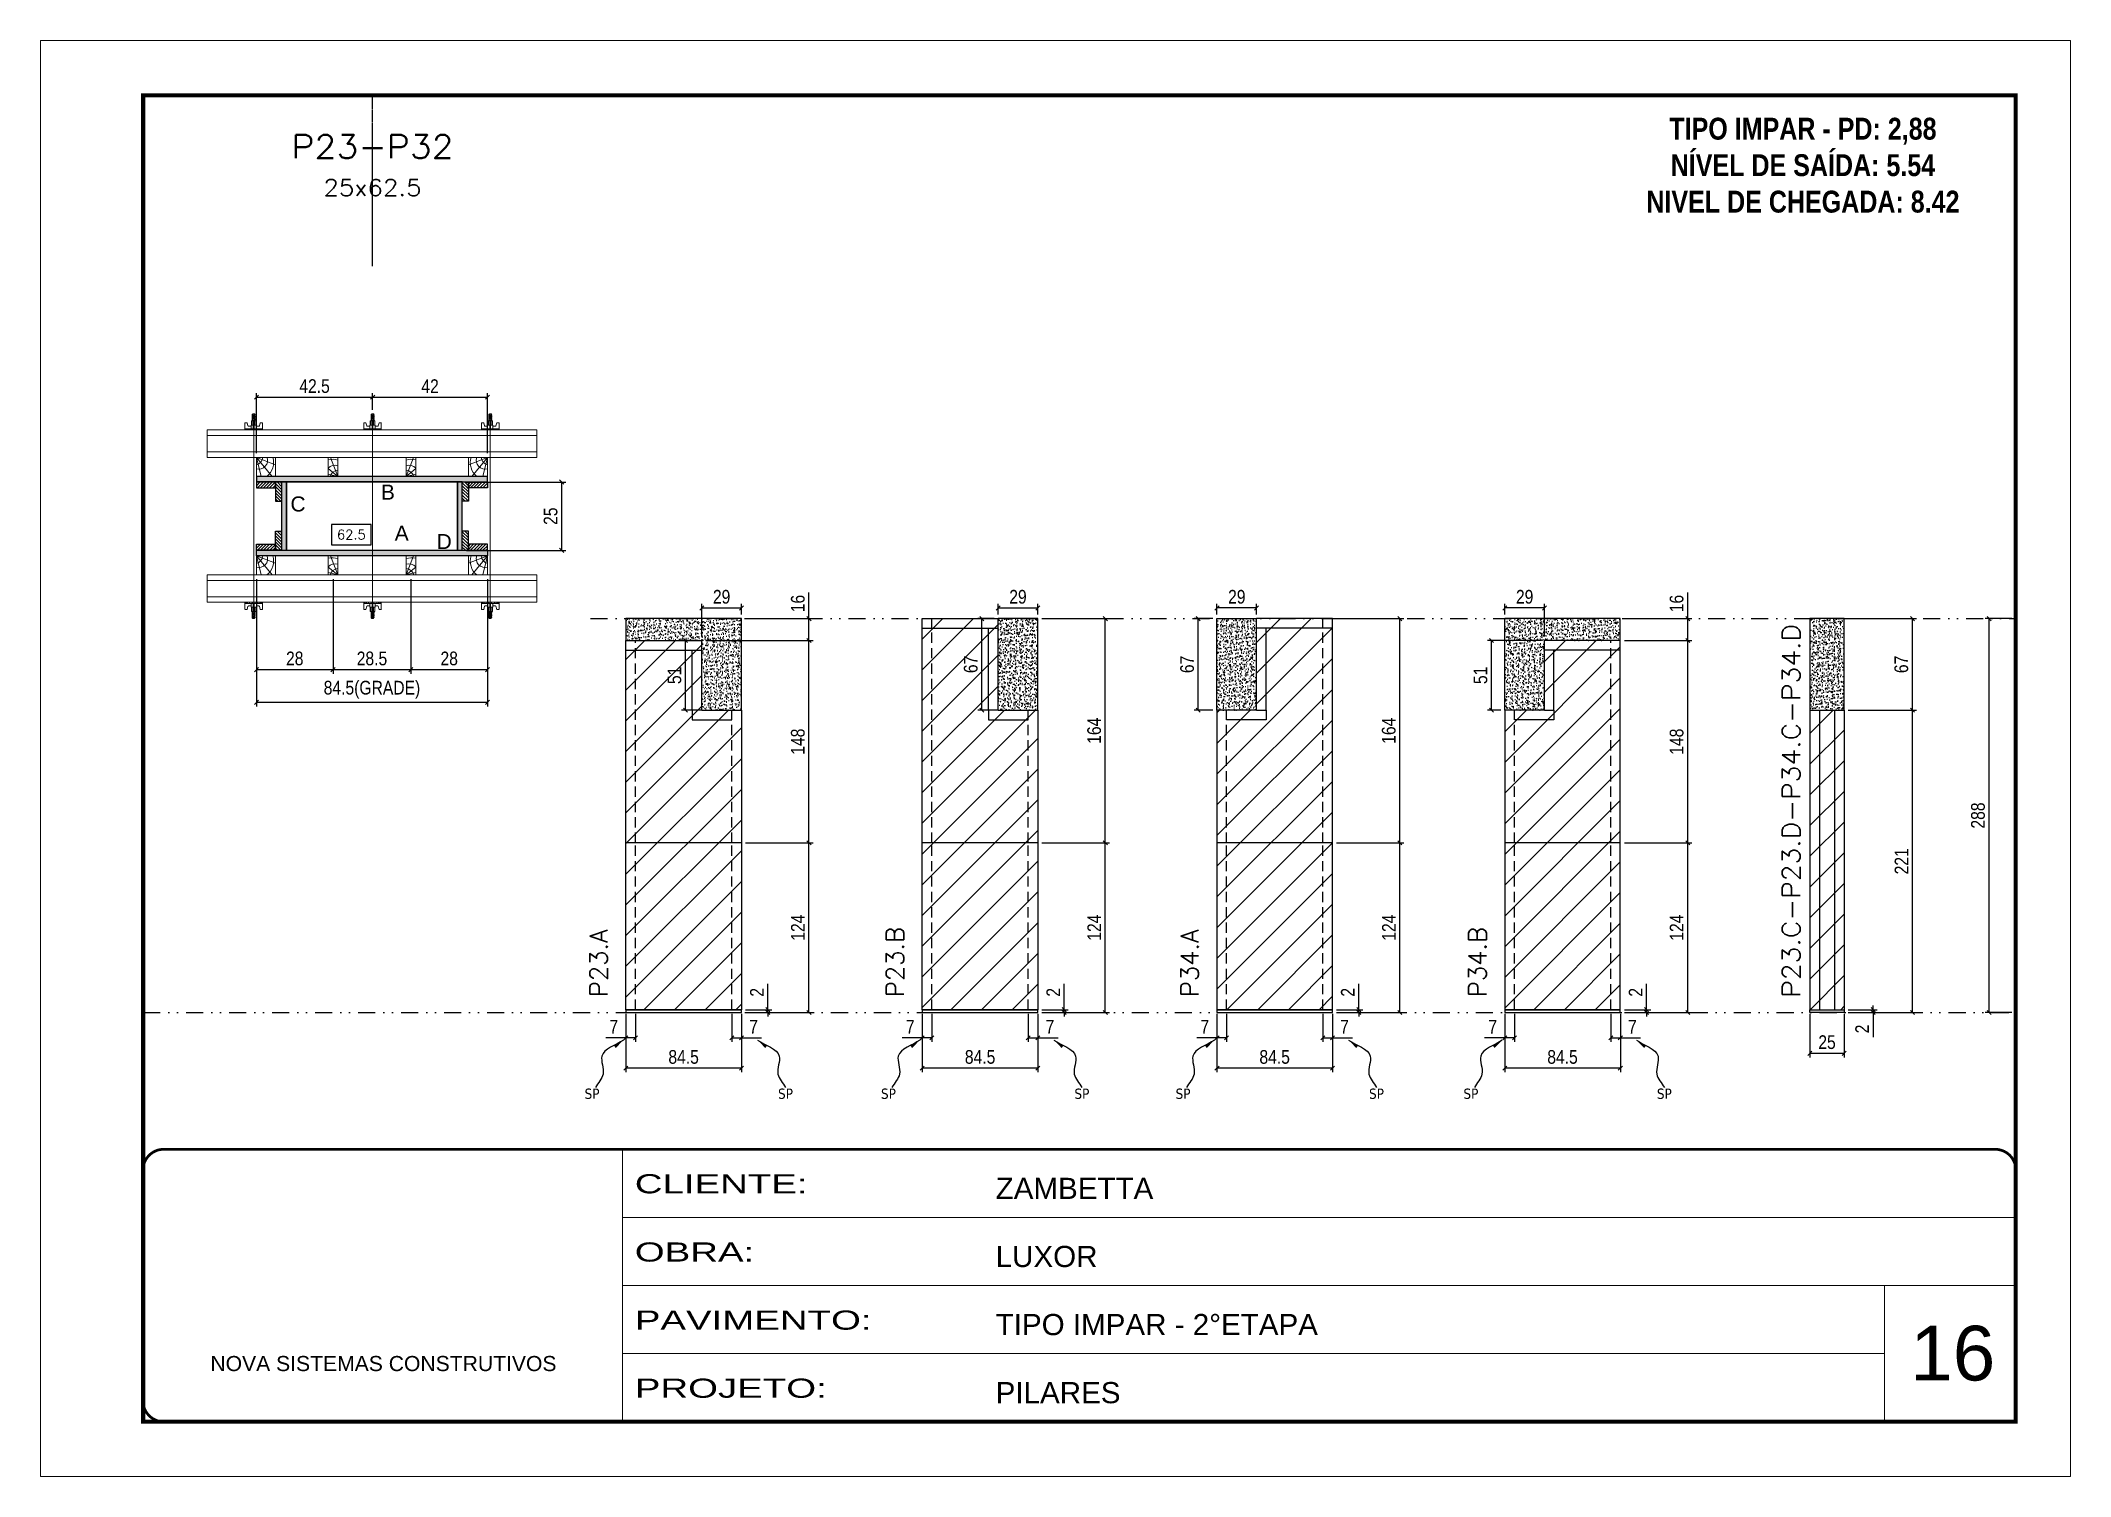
# Model space of a CAD drawing. Extents: x 14400 to 20667, y -21631 to 6985.
# Drawn here: x 19182 to 20667, y 2489 to 3539 of the extents above; entities that cross this region are included whole.
import ezdxf
from ezdxf.enums import TextEntityAlignment as Align

# ---------------------------------------------------------------- set-up
doc = ezdxf.new("R2010")
doc.units = 0
for name, pattern in [('CONTINUO', [0]), ('DASHED', [0.75, 0.5, -0.25]), ('DIVIDE2', [0.625, 0.25, -0.125, 0, -0.125, 0, -0.125]), ('HIDDEN', [0.375, 0.25, -0.125])]:
    doc.linetypes.add(name, pattern=pattern)
for name, color, linetype, lineweight in [('CARIMBO', 255, 'Continuous', 9), ('Folhas', 255, 'Continuous', 9), ('Hachura', 251, 'Continuous', 9), ('Madeira', 126, 'Continuous', 18), ('Perfil Metálico', 224, 'Continuous', 18), ('SARRAFO DE PRESSAO', 251, 'DASHED', 9), ('Texto Seção', 7, 'Continuous', 15)]:
    doc.layers.add(name, color=color, linetype=linetype, lineweight=lineweight)
for name, color, linetype in [('CHAPA', 1, 'Continuous'), ('COTA', 241, 'Continuous'), ('MEIO_PONT', 93, 'Continuous'), ('NOMENCLATURA', 7, 'Continuous'), ('Nível', 160, 'Continuous'), ('Painéis', 200, 'Continuous'), ('SARR_2.2x7', 40, 'Continuous'), ('SARRAFO', 251, 'Continuous'), ('texto', 7, 'Continuous'), ('Texto de Titulo', 7, 'Continuous'), ('Texto Qtd Sarr', 242, 'Continuous'), ('TEXTO_GERAL', 7, 'Continuous')]:
    doc.layers.add(name, color=color, linetype=linetype)
doc.styles.add('ARIAL', font='arial.ttf')
doc.styles.add('COTA TECNICA', font='techl___.ttf', dxfattribs={"height": 10})
doc.styles.add('COTA TECNICA 2X', font='techl___.ttf', dxfattribs={"height": 10})
doc.styles.add('COTA TECNICA-50', font='techl___.ttf', dxfattribs={"height": 10})
doc.styles.add('REGUA-120', font='ROMANS.shx', dxfattribs={"height": 15})
doc.styles.add('ROMANC', font='techb___.ttf', dxfattribs={"height": 2.5})
doc.styles.add('ROMANS', font='romans.shx')
doc.styles.get("Standard").update_dxf_attribs({"font": 'arial.ttf'})
doc.styles.add('Tecnologia', font='')
doc.styles.get('Tecnologia').set_extended_font_data('Forgotten Futurist')
doc.dimstyles.new('COTA PAINEL-50', dxfattribs={"dimtxt": 10, "dimasz": 3, "dimexe": 3, "dimexo": 3, "dimgap": 3, "dimtad": 1, "dimdec": 1, "dimzin": 12, "dimdsep": 46, "dimtxsty": 'COTA TECNICA-50', "dimblk1": 'OBLIQUE', "dimblk2": 'OBLIQUE', "dimsah": 1, "dimcen": 0.9, "dimclrd": 4, "dimclre": 4, "dimclrt": 240, "dimadec": 1, "dimazin": 3, "dimtfac": 1, "dimtdec": 1, "dimtmove": 0, "dimatfit": 3, "dimfxl": 1, "dimtolj": 1, "dimtzin": 12, "dimarcsym": 0})
doc.dimstyles.new('PAINEL', dxfattribs={"dimtxt": 10, "dimasz": 3, "dimexe": 3, "dimexo": 3, "dimgap": 3, "dimtad": 1, "dimdec": 1, "dimzin": 12, "dimdsep": 46, "dimtxsty": 'COTA TECNICA', "dimblk1": 'OBLIQUE', "dimblk2": 'OBLIQUE', "dimsah": 1, "dimcen": 0.9, "dimclrd": 4, "dimclre": 4, "dimclrt": 240, "dimadec": 1, "dimazin": 3, "dimtfac": 1, "dimtdec": 1, "dimtmove": 0, "dimatfit": 3, "dimfxl": 1, "dimtolj": 1, "dimtzin": 12, "dimarcsym": 0})
doc.dimstyles.new('SECAO PILAR', dxfattribs={"dimtxt": 10, "dimasz": 3, "dimexe": 3, "dimexo": 3, "dimgap": 3, "dimtad": 1, "dimdec": 1, "dimlfac": 0.5, "dimzin": 12, "dimdsep": 46, "dimtxsty": 'COTA TECNICA 2X', "dimblk1": 'OBLIQUE', "dimblk2": 'OBLIQUE', "dimsah": 1, "dimcen": 0.9, "dimclrd": 256, "dimclre": 256, "dimclrt": 256, "dimadec": 1, "dimazin": 3, "dimtfac": 1, "dimtdec": 1, "dimtmove": 0, "dimatfit": 3, "dimfxl": 1, "dimtolj": 1, "dimtzin": 12, "dimarcsym": 0})
doc.dimstyles.new('SECÇÃO 2', dxfattribs={"dimtxt": 7, "dimasz": 6, "dimexe": 0.18, "dimexo": 2, "dimgap": -4, "dimtad": 3, "dimdec": 1, "dimlfac": 0.5, "dimzin": 12, "dimdsep": 46, "dimtxsty": 'ROMANS', "dimblk": 'ARCHTICK', "dimcen": 0.09, "dimse1": 1, "dimse2": 1, "dimsd1": 1, "dimsd2": 1, "dimclrd": 180, "dimclre": 5, "dimclrt": 1, "dimadec": 0, "dimazin": 3, "dimtfac": 1, "dimtdec": 1, "dimtofl": 0, "dimtmove": 0, "dimatfit": 3, "dimldrblk": 'ARCHTICK', "dimfxl": 1, "dimtolj": 1, "dimtzin": 0, "dimarcsym": 0})
doc.dimstyles.get("Standard").update_dxf_attribs({"dimtxt": 0.18, "dimasz": 0.18, "dimexe": 0.18, "dimexo": 0.0625, "dimgap": 0.09, "dimtad": 0, "dimtih": 1, "dimtoh": 1, "dimdec": 4, "dimzin": 0, "dimdsep": 46, "dimtxsty": 'Standard', "dimcen": 0.09, "dimadec": 0, "dimazin": 0, "dimtfac": 1, "dimtdec": 4, "dimtofl": 0, "dimtmove": 0, "dimatfit": 3, "dimfxl": 1, "dimtolj": 1, "dimtzin": 0, "dimarcsym": 0})
pattern_1 = [(315, (42249.7117, -6286.7074), (1.12253202, 1.12253202), [])]
pattern_2 = [(315, (42256.7117, -6286.7074), (1.12253202, 1.12253202), [])]

msp = doc.modelspace()

# ---------------------------------------------------------------- texts
at = {"layer": 'CARIMBO', "style": 'ARIAL'}
msp.add_text('16', height=40, dxfattribs=at).set_placement((20549.83, 2559.15))
at = {"layer": 'NOMENCLATURA', "color": 2, "insert": (20471.29, 3482.59), "char_height": 16, "attachment_point": 2, "style": 'ROMANC'}
msp.add_mtext_dynamic_manual_height_columns('TIPO IMPAR - PD: 2,88\\PNÍVEL DE SAÍDA: 5.54\\PNIVEL DE CHEGADA: 8.42', width=432.3511, gutter_width=1, heights=[0], dxfattribs=at)
at = {"layer": 'texto', "color": 0, "char_height": 7.5, "attachment_point": 5}
for insert in [(19585.41, 2768.79), (19726.94, 2768.79), (19802.26, 2768.79), (19943.78, 2768.79), (20017.79, 2768.79), (20159.31, 2768.79), (20228.37, 2768.79), (20369.9, 2768.79)]:
    msp.add_mtext('{\\fTahoma|b0|i0|c0|p34;\\C4;SP}', dxfattribs=dict(at, insert=insert))
at = {"layer": 'Texto Seção', "style": 'REGUA-120', "width": 1.1}
msp.add_text('P23.C-P23.D-P34.C-P34.D', height=13, rotation=90, dxfattribs=at).set_placement((20469.17, 2839.05))
at = {"layer": 'Texto Seção', "char_height": 13, "width": 285.3299, "attachment_point": 7, "rotation": 90, "style": 'REGUA-120'}
for s, insert in [('P23.A', (19596.72, 2839.54)), ('P23.B', (19813.56, 2839.54)), ('P34.A', (20029.1, 2839.54)), ('P34.B', (20239.68, 2839.54))]:
    msp.add_mtext(s, dxfattribs=dict(at, insert=insert))
at = {"layer": 'TEXTO_GERAL', "style": 'ARIAL'}
for s, p in [('B', (19436.06, 3208.79)), ('C', (19370.29, 3200.15)), ('A', (19446.15, 3178.82)), ('D', (19477.24, 3172.64))]:
    msp.add_text(s, height=11, dxfattribs=at).set_placement(p, align=Align.MIDDLE_CENTER)

# ---------------------------------------------------------------- blocks, each defined once
blk = doc.blocks.new('9999999999')
at = {"color": 30, "linetype": 'CONTINUO'}
for p, q in [((98564.6, 34230.2), (98564.6, 34429.4)), ((98564.6, 34379.6), (99584, 34379.6)), ((98564.6, 34329.8), (99488, 34329.8)), ((99584, 34329.8), (99488, 34329.8)), ((99488, 34329.8), (99488, 34230.2)), ((98564.6, 34280), (99488, 34280))]:
    blk.add_line(p, q, dxfattribs=at)
at = {"color": 30, "linetype": 'CONTINUO', "const_width": 2}
blk.add_lwpolyline([(99584, 34230.2), (99584, 34414.4, 0.414214), (99569, 34429.4), (98229, 34429.4, 0.414214), (98214, 34414.4), (98214, 34245.2, 0.414214), (98229, 34230.2), (99584, 34230.2)], format="xyb", dxfattribs=at)
at = {"layer": 'Folhas'}
blk.add_lwpolyline([(98139, 34190.2), (99624, 34190.2), (99624, 35240.2), (98139, 35240.2)], close=True, dxfattribs=at)
at = {"layer": 'Folhas', "color": 30, "const_width": 3}
blk.add_lwpolyline([(98214, 34230.2), (99584, 34230.2), (99584, 35200.2), (98214, 35200.2)], close=True, dxfattribs=at)
at = {"color": 7, "linetype": 'Continuous', "ltscale": 5, "style": 'ARIAL'}
for s, height, p in [('ZAMBETTA', 15.48, (98837.7, 34393.1)), ('LUXOR', 15.48, (98837.7, 34343.3)), ('TIPO IMPAR - 2°ETAPA', 15.483, (98837.7, 34293.5)), ('NOVA SISTEMAS CONSTRUTIVOS', 11.059, (98263.2, 34267.2)), ('PILARES', 15.48, (98837.7, 34243.7))]:
    blk.add_text(s, height=height, dxfattribs=at).set_placement(p)
at = {"layer": 'Folhas', "color": 7, "style": 'Tecnologia', "width": 1.5}
for s, p in [('CLIENTE:', (98573.7, 34397.2)), ('OBRA:', (98573.7, 34347.3)), ('PAVIMENTO:', (98573.7, 34297.5)), ('PROJETO:', (98573.7, 34247.7))]:
    blk.add_text(s, height=14, dxfattribs=at).set_placement(p)
blk = doc.blocks.new('titulo1')
at = {"layer": 'Defpoints', "color": 252, "linetype": 'HIDDEN', "ltscale": 2}
blk.add_line((0, 0), (0, 125), dxfattribs=at)
at = {"layer": 'Defpoints', "style": 'ROMANS', "oblique": 15}
blk.add_attdef('FOLHA', text='', height=10, dxfattribs=at).set_placement((0, 15.6), align=Align.MIDDLE_CENTER)
at = {"layer": 'Texto Qtd Sarr', "color": 3, "style": 'ROMANS', "oblique": 15}
for tag, height, p in [('TITULO', 17, (0, 71.4)), ('SEÇÃO', 12, (0, 41.5))]:
    blk.add_attdef(tag, text='', height=height, dxfattribs=at).set_placement(p, align=Align.MIDDLE_CENTER)
blk = doc.blocks.new('*D794')
at = {"layer": 'COTA', "color": 180, "lineweight": -2, "transparency": 16777216}
for p, q in [((19423.8, 3185.2), (19394.8, 3185.2)), ((19394.8, 3185.2), (19394.8, 3170.2)), ((19423.8, 3170.2), (19423.8, 3185.2)), ((19394.8, 3170.2), (19423.8, 3170.2))]:
    blk.add_line(p, q, dxfattribs=at)
at = {"layer": 'Defpoints', "color": 0, "transparency": 16777216}
for p in [(19361.9, 3166.2), (19486.9, 3166.2), (19486.9, 3166.2)]:
    blk.add_point(p, dxfattribs=at)
at = {"layer": 'COTA', "color": 1, "transparency": 16777216, "insert": (19409.3, 3177.7), "char_height": 7, "attachment_point": 5, "style": 'ROMANS'}
blk.add_mtext('\\A1;62.5', dxfattribs=at)
blk = doc.blocks.new('_ArchTick')
at = {"color": 0, "linetype": 'ByBlock', "const_width": 0.15}
blk.add_lwpolyline([(-0.5, -0.5), (0.5, 0.5)], dxfattribs=at)
blk = doc.blocks.new('_Oblique')
at = {"color": 0, "linetype": 'ByBlock', "lineweight": -2}
blk.add_line((-0.5, -0.5), (0.5, 0.5), dxfattribs=at)
blk = doc.blocks.new('*D795')
at = {"layer": 'COTA', "lineweight": -2, "transparency": 16777216}
for p, q in [((19493.5, 3216.2), (19566.2, 3216.2)), ((19563.2, 3166.2), (19563.2, 3216.2)), ((19493.5, 3166.2), (19566.2, 3166.2))]:
    blk.add_line(p, q, dxfattribs=at)
at = {"layer": 'Defpoints', "color": 0, "transparency": 16777216}
for p in [(19490.5, 3216.2), (19563.2, 3216.2), (19490.5, 3166.2)]:
    blk.add_point(p, dxfattribs=at)
at = {"layer": 'COTA', "lineweight": -2, "transparency": 16777216, "xscale": 3, "yscale": 3, "zscale": 3}
for p, rotation in [((19563.2, 3216.2), 90), ((19563.2, 3166.2), 270)]:
    blk.add_blockref('_Oblique', p, dxfattribs=dict(at, rotation=rotation))
at = {"layer": 'COTA', "transparency": 16777216, "insert": (19555.1, 3191.2), "char_height": 10, "attachment_point": 5, "rotation": 90, "style": 'COTA TECNICA 2X'}
blk.add_mtext('\\A1;25', dxfattribs=at)
blk = doc.blocks.new('*D796')
at = {"layer": 'COTA', "lineweight": -2, "transparency": 16777216}
for p, q in [((19339.9, 3145.2), (19339.9, 3052.1)), ((19508.9, 3145.2), (19508.9, 3052.1)), ((19339.9, 3055.1), (19508.9, 3055.1))]:
    blk.add_line(p, q, dxfattribs=at)
at = {"layer": 'Defpoints', "color": 0, "transparency": 16777216}
for p in [(19339.9, 3148.2), (19508.9, 3148.2), (19508.9, 3055.1)]:
    blk.add_point(p, dxfattribs=at)
at = {"layer": 'COTA', "lineweight": -2, "transparency": 16777216, "xscale": 3, "yscale": 3, "zscale": 3, "rotation": 180}
blk.add_blockref('_Oblique', (19339.9, 3055.1), dxfattribs=at)
at = {"layer": 'COTA', "lineweight": -2, "transparency": 16777216, "xscale": 3, "yscale": 3, "zscale": 3}
blk.add_blockref('_Oblique', (19508.9, 3055.1), dxfattribs=at)
at = {"layer": 'COTA', "transparency": 16777216, "insert": (19424.4, 3064.3), "char_height": 10, "attachment_point": 5, "style": 'COTA TECNICA 2X'}
blk.add_mtext('\\A1;84.5(GRADE)', dxfattribs=at)
blk = doc.blocks.new('*D797')
at = {"layer": 'COTA', "lineweight": -2, "transparency": 16777216}
for p, q in [((19452.9, 3145.2), (19452.9, 3076)), ((19508.9, 3145.2), (19508.9, 3076)), ((19452.9, 3079), (19508.9, 3079))]:
    blk.add_line(p, q, dxfattribs=at)
at = {"layer": 'Defpoints', "color": 0, "transparency": 16777216}
for p in [(19452.9, 3148.2), (19508.9, 3148.2), (19508.9, 3079)]:
    blk.add_point(p, dxfattribs=at)
at = {"layer": 'COTA', "lineweight": -2, "transparency": 16777216, "xscale": 3, "yscale": 3, "zscale": 3, "rotation": 180}
blk.add_blockref('_Oblique', (19452.9, 3079), dxfattribs=at)
at = {"layer": 'COTA', "lineweight": -2, "transparency": 16777216, "xscale": 3, "yscale": 3, "zscale": 3}
blk.add_blockref('_Oblique', (19508.9, 3079), dxfattribs=at)
at = {"layer": 'COTA', "transparency": 16777216, "insert": (19480.9, 3087.1), "char_height": 10, "attachment_point": 5, "style": 'COTA TECNICA 2X'}
blk.add_mtext('\\A1;28', dxfattribs=at)
blk = doc.blocks.new('*D798')
at = {"layer": 'COTA', "lineweight": -2, "transparency": 16777216}
for p, q in [((19339.9, 3145.2), (19339.9, 3076)), ((19395.9, 3145.2), (19395.9, 3076)), ((19339.9, 3079), (19395.9, 3079))]:
    blk.add_line(p, q, dxfattribs=at)
at = {"layer": 'Defpoints', "color": 0, "transparency": 16777216}
for p in [(19339.9, 3148.2), (19395.9, 3148.2), (19395.9, 3079)]:
    blk.add_point(p, dxfattribs=at)
at = {"layer": 'COTA', "lineweight": -2, "transparency": 16777216, "xscale": 3, "yscale": 3, "zscale": 3, "rotation": 180}
blk.add_blockref('_Oblique', (19339.9, 3079), dxfattribs=at)
at = {"layer": 'COTA', "lineweight": -2, "transparency": 16777216, "xscale": 3, "yscale": 3, "zscale": 3}
blk.add_blockref('_Oblique', (19395.9, 3079), dxfattribs=at)
at = {"layer": 'COTA', "transparency": 16777216, "insert": (19367.9, 3087.1), "char_height": 10, "attachment_point": 5, "style": 'COTA TECNICA 2X'}
blk.add_mtext('\\A1;28', dxfattribs=at)
blk = doc.blocks.new('C')
at = {"layer": 'Hachura', "color": 0}
for p, q in [((0, 3.22), (0, -3.22)), ((0.45, 3.22), (0, 3.22)), ((0.46, 3.16), (0, 3.16)), ((0.46, 3.05), (0, 3.05)), ((0.46, 2.88), (0, 2.88)), ((0, 2.75), (0, -1.16)), ((0.46, 2.65), (0, 2.65)), ((0.46, 2.23), (0, 2.23)), ((0.46, 1.51), (0, 1.51)), ((0.39, 0.49), (0.17, 0.49)), ((0.45, -3.23), (0.45, 3.22)), ((0.45, 3.22), (2.58, 3.22)), ((1.74, 0.97), (0.45, 0.97)), ((1.45, 0.1), (0.45, 0.1)), ((1.35, 1.94), (1.35, 0.96)), ((2.58, 2.39), (1.47, 2.09)), ((1.74, -0.97), (1.74, 0.97)), ((1.74, 0.97), (1.74, 0.84)), ((1.74, 0.97), (1.74, 0.84)), ((1.74, 0.84), (3.35, 0.84)), ((3.35, 0.45), (1.74, 0.45)), ((2.58, 3.22), (2.58, 2.39)), ((3.32, 0.84), (3.32, -0.84)), ((3.35, 0.84), (3.35, -0.84)), ((3.68, 0.45), (3.35, 0.45)), ((3.84, -0.52), (3.35, 0.45)), ((3.35, 0.06), (3.67, -0.57)), ((3.68, 0.45), (4.16, -0.52)), ((3.72, 0.5), (4.25, -0.57)), ((4.37, -0.55), (3.83, 0.53)), ((4.15, 0.45), (3.93, 0.45)), ((4.42, -0.52), (3.93, 0.45)), ((4.15, 0.45), (4.26, 0.45)), ((4.26, 0.45), (4.74, -0.52)), ((4.3, 0.5), (4.83, -0.57)), ((4.95, -0.55), (4.41, 0.53)), ((4.51, 0.45), (4.84, 0.45)), ((5, -0.52), (4.51, 0.45)), ((4.84, 0.45), (5.32, -0.52)), ((4.88, 0.5), (5.41, -0.57)), ((5.53, -0.55), (4.99, 0.53)), ((5.58, -0.52), (5.09, 0.45)), ((5.42, 0.45), (5.09, 0.45)), ((5.58, -0.52), (5.09, 0.45)), ((5.42, 0.45), (5.74, -0.19)), ((5.46, 0.5), (5.74, -0.07)), ((5.74, 0.19), (5.57, 0.53)), ((5.74, 0.32), (5.68, 0.45)), ((5.68, 0.45), (5.74, 0.45)), ((5.74, 0.45), (5.9, 0.29)), ((5.74, 0.45), (5.74, -0.52)), ((5.9, -0.36), (5.9, 0.29)), ((0.45, 0), (0, 0)), ((0.46, -1.52), (0, -1.52)), ((0.46, -2.23), (0, -2.23)), ((0.46, -2.65), (0, -2.65)), ((0.46, -2.88), (0, -2.88)), ((0.46, -3.05), (0, -3.05)), ((0.46, -3.16), (0, -3.16)), ((0, -3.22), (2.57, -3.22)), ((0.08, -0.48), (0.29, -0.48)), ((0.29, -0.48), (0.4, -0.48)), ((0.45, 0), (0.45, -0.97)), ((0.45, -0.16), (1.45, -0.16)), ((0.45, -0.65), (0.45, -0.32)), ((0.45, -3.23), (0.45, -0.65)), ((0.45, -0.97), (1.74, -0.97)), ((1.35, -1.94), (1.35, -0.97)), ((2.58, -2.39), (1.47, -2.1)), ((3.35, -0.32), (1.74, -0.32)), ((3.35, -0.84), (1.74, -0.84)), ((2.58, -3.23), (2.58, -2.39)), ((3.35, -0.07), (3.58, -0.52)), ((3.35, -0.52), (3.58, -0.52)), ((3.84, -0.52), (4.16, -0.52)), ((4.42, -0.52), (4.74, -0.52)), ((4.63, -0.52), (4.74, -0.52)), ((5, -0.52), (5.32, -0.52)), ((5.58, -0.52), (5.74, -0.52)), ((5.74, -0.52), (5.9, -0.36)), ((5.74, -0.52), (5.74, -0.52))]:
    blk.add_line(p, q, dxfattribs=at)
for centre, radius, start, end in [((1.52, 1.94), 0.161, 104.74356, 180), ((1.44, -0.03), 0.129, 272.69497, 87.30503), ((3.81, 0.39), 0.143, 25.56881, 154.43119), ((4.39, 0.39), 0.143, 25.56881, 154.43119), ((4.97, 0.39), 0.143, 25.56881, 154.43119), ((5.55, 0.39), 0.143, 25.56881, 154.43119), ((0.17, -0.37), 0.174, 221.74404, 317.85924), ((1.52, -1.94), 0.161, 180, 255.25644), ((3.71, -0.4), 0.174, 222.14076, 318.25596), ((4.29, -0.4), 0.174, 222.14076, 318.25596), ((4.87, -0.4), 0.174, 222.14076, 318.25596), ((5.45, -0.4), 0.174, 222.14076, 318.25596), ((5.61, -0.4), 0.174, 317.85924, 318.25596)]:
    blk.add_arc(centre, radius, start, end, dxfattribs=at)
blk = doc.blocks.new('PONTALETE')
at = {"layer": 'Madeira'}
for q in [(2.71, 7), (7, 5.76), (7, 1.74)]:
    blk.add_line((0, 0), q, dxfattribs=at)
blk.add_lwpolyline([(0, 0), (7, 0), (7, 7), (0, 7)], close=True, dxfattribs=at)
for centre, radius, start, end in [((2.04, 0.06), 6.23, 37.28179, 109.09128), ((1.09, 0.9), 3.19, 343.60304, 109.98471), ((-0.21, -0.78), 3.09, 14.63219, 86.0383)]:
    blk.add_arc(centre, radius, start, end, dxfattribs=at)
blk = doc.blocks.new('MEIO PONTALETE')
at = {"layer": 'Madeira'}
for q in [(2.71, 7), (3.5, 2.88), (3.5, 0.87)]:
    blk.add_line((0, 0), q, dxfattribs=at)
blk.add_lwpolyline([(0, 0), (3.5, 0), (3.5, 7), (0, 7)], close=True, dxfattribs=at)
for centre, radius, start, end in [((2.04, 0.06), 6.23, 76.44987, 109.09128), ((1.09, 0.9), 3.19, 40.90626, 109.98471), ((-0.21, -0.78), 3.09, 14.63219, 86.0383)]:
    blk.add_arc(centre, radius, start, end, dxfattribs=at)
blk = doc.blocks.new('*D799')
at = {"layer": 'COTA', "lineweight": -2, "transparency": 16777216}
for p, q in [((19395.9, 3145.2), (19395.9, 3076)), ((19452.9, 3145.2), (19452.9, 3076)), ((19395.9, 3079), (19452.9, 3079))]:
    blk.add_line(p, q, dxfattribs=at)
at = {"layer": 'Defpoints', "color": 0, "transparency": 16777216}
for p in [(19395.9, 3148.2), (19452.9, 3148.2), (19452.9, 3079)]:
    blk.add_point(p, dxfattribs=at)
at = {"layer": 'COTA', "lineweight": -2, "transparency": 16777216, "xscale": 3, "yscale": 3, "zscale": 3, "rotation": 180}
blk.add_blockref('_Oblique', (19395.9, 3079), dxfattribs=at)
at = {"layer": 'COTA', "lineweight": -2, "transparency": 16777216, "xscale": 3, "yscale": 3, "zscale": 3}
blk.add_blockref('_Oblique', (19452.9, 3079), dxfattribs=at)
at = {"layer": 'COTA', "transparency": 16777216, "insert": (19424.4, 3087.1), "char_height": 10, "attachment_point": 5, "style": 'COTA TECNICA 2X'}
blk.add_mtext('\\A1;28.5', dxfattribs=at)
blk = doc.blocks.new('*D800')
at = {"layer": 'COTA', "lineweight": -2, "transparency": 16777216}
for p, q in [((19339.9, 3237.2), (19339.9, 3281.2)), ((19339.9, 3278.2), (19424.9, 3278.2)), ((19424.9, 3269), (19424.9, 3281.2))]:
    blk.add_line(p, q, dxfattribs=at)
at = {"layer": 'Defpoints', "color": 0, "transparency": 16777216}
for p in [(19424.9, 3278.2), (19424.9, 3266), (19339.9, 3234.2)]:
    blk.add_point(p, dxfattribs=at)
at = {"layer": 'COTA', "lineweight": -2, "transparency": 16777216, "xscale": 3, "yscale": 3, "zscale": 3, "rotation": 180}
blk.add_blockref('_Oblique', (19339.9, 3278.2), dxfattribs=at)
at = {"layer": 'COTA', "lineweight": -2, "transparency": 16777216, "xscale": 3, "yscale": 3, "zscale": 3}
blk.add_blockref('_Oblique', (19424.9, 3278.2), dxfattribs=at)
at = {"layer": 'COTA', "transparency": 16777216, "insert": (19382.4, 3286.3), "char_height": 10, "attachment_point": 5, "style": 'COTA TECNICA 2X'}
blk.add_mtext('\\A1;42.5', dxfattribs=at)
blk = doc.blocks.new('*D801')
at = {"layer": 'COTA', "lineweight": -2, "transparency": 16777216}
for p, q in [((19424.9, 3269), (19424.9, 3281.2)), ((19424.9, 3278.2), (19508.9, 3278.2)), ((19508.9, 3237.2), (19508.9, 3281.2))]:
    blk.add_line(p, q, dxfattribs=at)
at = {"layer": 'Defpoints', "color": 0, "transparency": 16777216}
for p in [(19508.9, 3278.2), (19424.9, 3266), (19508.9, 3234.2)]:
    blk.add_point(p, dxfattribs=at)
at = {"layer": 'COTA', "lineweight": -2, "transparency": 16777216, "xscale": 3, "yscale": 3, "zscale": 3, "rotation": 180}
blk.add_blockref('_Oblique', (19424.9, 3278.2), dxfattribs=at)
at = {"layer": 'COTA', "lineweight": -2, "transparency": 16777216, "xscale": 3, "yscale": 3, "zscale": 3}
blk.add_blockref('_Oblique', (19508.9, 3278.2), dxfattribs=at)
at = {"layer": 'COTA', "transparency": 16777216, "insert": (19466.9, 3286.3), "char_height": 10, "attachment_point": 5, "style": 'COTA TECNICA 2X'}
blk.add_mtext('\\A1;42', dxfattribs=at)
blk = doc.blocks.new('*D802')
at = {"layer": 'COTA', "color": 4, "lineweight": -2, "transparency": 16777216}
for p, q in [((20253.2, 2827.3), (20253.2, 2784.6)), ((20337.7, 2827.3), (20337.7, 2784.6)), ((20337.7, 2787.6), (20253.2, 2787.6))]:
    blk.add_line(p, q, dxfattribs=at)
at = {"layer": 'Defpoints', "color": 0, "transparency": 16777216}
for p in [(20253.2, 2830.3), (20337.7, 2830.3), (20253.2, 2787.6)]:
    blk.add_point(p, dxfattribs=at)
at = {"layer": 'COTA', "color": 4, "lineweight": -2, "transparency": 16777216, "xscale": 3, "yscale": 3, "zscale": 3, "rotation": 180}
blk.add_blockref('_Oblique', (20253.2, 2787.6), dxfattribs=at)
at = {"layer": 'COTA', "color": 4, "lineweight": -2, "transparency": 16777216, "xscale": 3, "yscale": 3, "zscale": 3}
blk.add_blockref('_Oblique', (20337.7, 2787.6), dxfattribs=at)
at = {"layer": 'COTA', "color": 240, "transparency": 16777216, "insert": (20295.4, 2795.7), "char_height": 10, "attachment_point": 5, "style": 'COTA TECNICA'}
blk.add_mtext('\\A1;84.5', dxfattribs=at)
blk = doc.blocks.new('*D803')
at = {"layer": 'COTA', "color": 4, "lineweight": -2, "transparency": 16777216}
for p, q in [((20330.7, 2827.3), (20330.7, 2806.8)), ((20337.7, 2825.3), (20337.7, 2806.8)), ((20330.7, 2809.8), (20337.7, 2809.8)), ((20337.7, 2809.8), (20352.4, 2809.8))]:
    blk.add_line(p, q, dxfattribs=at)
at = {"layer": 'Defpoints', "color": 0, "transparency": 16777216}
for p in [(20330.7, 2830.3), (20337.7, 2828.3), (20337.7, 2809.8)]:
    blk.add_point(p, dxfattribs=at)
at = {"layer": 'COTA', "color": 4, "lineweight": -2, "transparency": 16777216, "xscale": 3, "yscale": 3, "zscale": 3, "rotation": 180}
blk.add_blockref('_Oblique', (20330.7, 2809.8), dxfattribs=at)
at = {"layer": 'COTA', "color": 4, "lineweight": -2, "transparency": 16777216, "xscale": 3, "yscale": 3, "zscale": 3}
blk.add_blockref('_Oblique', (20337.7, 2809.8), dxfattribs=at)
at = {"layer": 'COTA', "color": 240, "transparency": 16777216, "insert": (20346.5, 2817.8), "char_height": 10, "attachment_point": 5, "style": 'COTA TECNICA-50'}
blk.add_mtext('\\A1;7', dxfattribs=at)
blk = doc.blocks.new('*D804')
at = {"layer": 'COTA', "color": 4, "lineweight": -2, "transparency": 16777216}
for p, q in [((20253.2, 2825.3), (20253.2, 2806.8)), ((20260.2, 2827.3), (20260.2, 2806.8)), ((20253.2, 2809.8), (20238.4, 2809.8)), ((20260.2, 2809.8), (20253.2, 2809.8))]:
    blk.add_line(p, q, dxfattribs=at)
at = {"layer": 'Defpoints', "color": 0, "transparency": 16777216}
for p in [(20253.2, 2828.3), (20260.2, 2830.3), (20253.2, 2809.8)]:
    blk.add_point(p, dxfattribs=at)
at = {"layer": 'COTA', "color": 4, "lineweight": -2, "transparency": 16777216, "xscale": 3, "yscale": 3, "zscale": 3, "rotation": 180}
blk.add_blockref('_Oblique', (20253.2, 2809.8), dxfattribs=at)
at = {"layer": 'COTA', "color": 4, "lineweight": -2, "transparency": 16777216, "xscale": 3, "yscale": 3, "zscale": 3}
blk.add_blockref('_Oblique', (20260.2, 2809.8), dxfattribs=at)
at = {"layer": 'COTA', "color": 240, "transparency": 16777216, "insert": (20244.3, 2817.8), "char_height": 10, "attachment_point": 5, "style": 'COTA TECNICA-50'}
blk.add_mtext('\\A1;7', dxfattribs=at)
blk = doc.blocks.new('*D805')
at = {"layer": 'COTA', "color": 4, "linetype": 'ByBlock', "lineweight": -2, "transparency": 16777216}
for p, q in [((20340.7, 2952.3), (20390, 2952.3)), ((20387, 2828.3), (20387, 2952.3)), ((20340.7, 2828.3), (20390, 2828.3))]:
    blk.add_line(p, q, dxfattribs=at)
at = {"layer": 'Defpoints', "color": 0, "linetype": 'ByBlock', "transparency": 16777216}
for p in [(20337.7, 2952.3), (20387, 2952.3), (20337.7, 2828.3)]:
    blk.add_point(p, dxfattribs=at)
at = {"layer": 'COTA', "color": 4, "linetype": 'ByBlock', "lineweight": -2, "transparency": 16777216, "xscale": 3, "yscale": 3, "zscale": 3}
for p, rotation in [((20387, 2952.3), 90), ((20387, 2828.3), 270)]:
    blk.add_blockref('_Oblique', p, dxfattribs=dict(at, rotation=rotation))
at = {"layer": 'COTA', "color": 240, "linetype": 'ByBlock', "transparency": 16777216, "insert": (20378.9, 2890.3), "char_height": 10, "attachment_point": 5, "rotation": 90, "style": 'COTA TECNICA'}
blk.add_mtext('\\A1;124', dxfattribs=at)
blk = doc.blocks.new('*D806')
at = {"layer": 'COTA', "color": 4, "lineweight": -2, "transparency": 16777216}
for p, q in [((20356.9, 2830.3), (20356.9, 2849.1)), ((20340.7, 2830.3), (20359.9, 2830.3)), ((20340.7, 2828.3), (20359.9, 2828.3)), ((20356.9, 2828.3), (20356.9, 2830.3)), ((20356.9, 2828.3), (20356.9, 2825.3))]:
    blk.add_line(p, q, dxfattribs=at)
at = {"layer": 'Defpoints', "color": 0, "transparency": 16777216}
for p in [(20337.7, 2830.3), (20337.7, 2828.3), (20356.9, 2828.3)]:
    blk.add_point(p, dxfattribs=at)
at = {"layer": 'COTA', "color": 4, "lineweight": -2, "transparency": 16777216, "xscale": 3, "yscale": 3, "zscale": 3}
for p, rotation in [((20356.9, 2830.3), 270), ((20356.9, 2828.3), 90)]:
    blk.add_blockref('_Oblique', p, dxfattribs=dict(at, rotation=rotation))
at = {"layer": 'COTA', "color": 240, "transparency": 16777216, "insert": (20348.9, 2843), "char_height": 10, "attachment_point": 5, "rotation": 90, "style": 'COTA TECNICA-50'}
blk.add_mtext('\\A1;2', dxfattribs=at)
blk = doc.blocks.new('*D807')
at = {"layer": 'COTA', "color": 4, "linetype": 'ByBlock', "lineweight": -2, "transparency": 16777216}
for p, q in [((20340.7, 2952.3), (20390, 2952.3)), ((20387, 2828.3), (20387, 2952.3)), ((20340.7, 2828.3), (20390, 2828.3))]:
    blk.add_line(p, q, dxfattribs=at)
at = {"layer": 'Defpoints', "color": 0, "linetype": 'ByBlock', "transparency": 16777216}
for p in [(20337.7, 2952.3), (20387, 2952.3), (20337.7, 2828.3)]:
    blk.add_point(p, dxfattribs=at)
at = {"layer": 'COTA', "color": 4, "linetype": 'ByBlock', "lineweight": -2, "transparency": 16777216, "xscale": 3, "yscale": 3, "zscale": 3}
for p, rotation in [((20387, 2952.3), 90), ((20387, 2828.3), 270)]:
    blk.add_blockref('_Oblique', p, dxfattribs=dict(at, rotation=rotation))
at = {"layer": 'COTA', "color": 240, "linetype": 'ByBlock', "transparency": 16777216, "insert": (20378.9, 2890.3), "char_height": 10, "attachment_point": 5, "rotation": 90, "style": 'COTA TECNICA'}
blk.add_mtext('\\A1;124', dxfattribs=at)
blk = doc.blocks.new('*D808')
at = {"layer": 'COTA', "color": 4, "lineweight": -2, "transparency": 16777216}
for p, q in [((20340.7, 3100.3), (20390, 3100.3)), ((20387, 2952.3), (20387, 3100.3)), ((20340.7, 2952.3), (20390, 2952.3))]:
    blk.add_line(p, q, dxfattribs=at)
at = {"layer": 'Defpoints', "color": 0, "transparency": 16777216}
for p in [(20337.7, 3100.3), (20387, 3100.3), (20337.7, 2952.3)]:
    blk.add_point(p, dxfattribs=at)
at = {"layer": 'COTA', "color": 4, "lineweight": -2, "transparency": 16777216, "xscale": 3, "yscale": 3, "zscale": 3}
for p, rotation in [((20387, 3100.3), 90), ((20387, 2952.3), 270)]:
    blk.add_blockref('_Oblique', p, dxfattribs=dict(at, rotation=rotation))
at = {"layer": 'COTA', "color": 240, "transparency": 16777216, "insert": (20378.9, 3026.3), "char_height": 10, "attachment_point": 5, "rotation": 90, "style": 'COTA TECNICA'}
blk.add_mtext('\\A1;148', dxfattribs=at)
blk = doc.blocks.new('*D809')
at = {"layer": 'COTA', "color": 4, "lineweight": -2, "transparency": 16777216}
for p, q in [((20253.2, 3119.3), (20253.2, 3127.1)), ((20282.2, 3124.1), (20253.2, 3124.1)), ((20282.2, 3103.3), (20282.2, 3127.1))]:
    blk.add_line(p, q, dxfattribs=at)
at = {"layer": 'Defpoints', "color": 0, "transparency": 16777216}
for p in [(20253.2, 3124.1), (20253.2, 3116.3), (20282.2, 3100.3)]:
    blk.add_point(p, dxfattribs=at)
at = {"layer": 'COTA', "color": 4, "lineweight": -2, "transparency": 16777216, "xscale": 3, "yscale": 3, "zscale": 3, "rotation": 180}
blk.add_blockref('_Oblique', (20253.2, 3124.1), dxfattribs=at)
at = {"layer": 'COTA', "color": 4, "lineweight": -2, "transparency": 16777216, "xscale": 3, "yscale": 3, "zscale": 3}
blk.add_blockref('_Oblique', (20282.2, 3124.1), dxfattribs=at)
at = {"layer": 'COTA', "color": 240, "transparency": 16777216, "insert": (20267.7, 3132.2), "char_height": 10, "attachment_point": 5, "style": 'COTA TECNICA'}
blk.add_mtext('\\A1;29', dxfattribs=at)
blk = doc.blocks.new('*D810')
at = {"layer": 'COTA', "color": 4, "lineweight": -2, "transparency": 16777216}
for p, q in [((20279.2, 3100.3), (20240.5, 3100.3)), ((20243.5, 3049.3), (20243.5, 3100.3)), ((20250.2, 3049.3), (20240.5, 3049.3))]:
    blk.add_line(p, q, dxfattribs=at)
at = {"layer": 'Defpoints', "color": 0, "transparency": 16777216}
for p in [(20243.5, 3100.3), (20282.2, 3100.3), (20253.2, 3049.3)]:
    blk.add_point(p, dxfattribs=at)
at = {"layer": 'COTA', "color": 4, "lineweight": -2, "transparency": 16777216, "xscale": 3, "yscale": 3, "zscale": 3}
for p, rotation in [((20243.5, 3100.3), 90), ((20243.5, 3049.3), 270)]:
    blk.add_blockref('_Oblique', p, dxfattribs=dict(at, rotation=rotation))
at = {"layer": 'COTA', "color": 240, "transparency": 16777216, "insert": (20235.4, 3074.8), "char_height": 10, "attachment_point": 5, "rotation": 90, "style": 'COTA TECNICA'}
blk.add_mtext('\\A1;51', dxfattribs=at)
blk = doc.blocks.new('*D811')
at = {"layer": 'COTA', "color": 4, "lineweight": -2, "transparency": 16777216}
for p, q in [((20624, 3116.3), (20604.5, 3116.3)), ((20607.5, 2828.3), (20607.5, 3116.3)), ((20624, 2828.3), (20604.5, 2828.3))]:
    blk.add_line(p, q, dxfattribs=at)
at = {"layer": 'Defpoints', "color": 0, "transparency": 16777216}
for p in [(20607.5, 3116.3), (20627, 3116.3), (20627, 2828.3)]:
    blk.add_point(p, dxfattribs=at)
at = {"layer": 'COTA', "color": 4, "lineweight": -2, "transparency": 16777216, "xscale": 3, "yscale": 3, "zscale": 3}
for p, rotation in [((20607.5, 3116.3), 90), ((20607.5, 2828.3), 270)]:
    blk.add_blockref('_Oblique', p, dxfattribs=dict(at, rotation=rotation))
at = {"layer": 'COTA', "color": 240, "transparency": 16777216, "insert": (20599.4, 2972.3), "char_height": 10, "attachment_point": 5, "rotation": 90, "style": 'COTA TECNICA'}
blk.add_mtext('\\A1;288', dxfattribs=at)
blk = doc.blocks.new('*D836')
at = {"layer": 'COTA', "color": 4, "lineweight": -2, "transparency": 16777216}
for p, q in [((20387, 3116.3), (20387, 3135.3)), ((20340.7, 3116.3), (20390, 3116.3)), ((20387, 3100.3), (20387, 3116.3)), ((20340.7, 3100.3), (20390, 3100.3))]:
    blk.add_line(p, q, dxfattribs=at)
at = {"layer": 'Defpoints', "color": 0, "transparency": 16777216}
for p in [(20337.7, 3116.3), (20387, 3116.3), (20337.7, 3100.3)]:
    blk.add_point(p, dxfattribs=at)
at = {"layer": 'COTA', "color": 4, "lineweight": -2, "transparency": 16777216, "xscale": 3, "yscale": 3, "zscale": 3}
for p, rotation in [((20387, 3116.3), 90), ((20387, 3100.3), 270)]:
    blk.add_blockref('_Oblique', p, dxfattribs=dict(at, rotation=rotation))
at = {"layer": 'COTA', "color": 240, "transparency": 16777216, "insert": (20378.9, 3127.3), "char_height": 10, "attachment_point": 5, "rotation": 90, "style": 'COTA TECNICA'}
blk.add_mtext('\\A1;16', dxfattribs=at)
blk = doc.blocks.new('*D812')
at = {"layer": 'COTA', "color": 4, "lineweight": -2, "transparency": 16777216}
for p, q in [((20042.6, 2827.3), (20042.6, 2784.6)), ((20127.1, 2827.3), (20127.1, 2784.6)), ((20127.1, 2787.6), (20042.6, 2787.6))]:
    blk.add_line(p, q, dxfattribs=at)
at = {"layer": 'Defpoints', "color": 0, "transparency": 16777216}
for p in [(20042.6, 2830.3), (20127.1, 2830.3), (20042.6, 2787.6)]:
    blk.add_point(p, dxfattribs=at)
at = {"layer": 'COTA', "color": 4, "lineweight": -2, "transparency": 16777216, "xscale": 3, "yscale": 3, "zscale": 3, "rotation": 180}
blk.add_blockref('_Oblique', (20042.6, 2787.6), dxfattribs=at)
at = {"layer": 'COTA', "color": 4, "lineweight": -2, "transparency": 16777216, "xscale": 3, "yscale": 3, "zscale": 3}
blk.add_blockref('_Oblique', (20127.1, 2787.6), dxfattribs=at)
at = {"layer": 'COTA', "color": 240, "transparency": 16777216, "insert": (20084.8, 2795.7), "char_height": 10, "attachment_point": 5, "style": 'COTA TECNICA'}
blk.add_mtext('\\A1;84.5', dxfattribs=at)
blk = doc.blocks.new('*D813')
at = {"layer": 'COTA', "color": 4, "lineweight": -2, "transparency": 16777216}
for p, q in [((20120.1, 2827.3), (20120.1, 2806.8)), ((20127.1, 2825.3), (20127.1, 2806.8)), ((20120.1, 2809.8), (20127.1, 2809.8)), ((20127.1, 2809.8), (20141.8, 2809.8))]:
    blk.add_line(p, q, dxfattribs=at)
at = {"layer": 'Defpoints', "color": 0, "transparency": 16777216}
for p in [(20120.1, 2830.3), (20127.1, 2828.3), (20127.1, 2809.8)]:
    blk.add_point(p, dxfattribs=at)
at = {"layer": 'COTA', "color": 4, "lineweight": -2, "transparency": 16777216, "xscale": 3, "yscale": 3, "zscale": 3, "rotation": 180}
blk.add_blockref('_Oblique', (20120.1, 2809.8), dxfattribs=at)
at = {"layer": 'COTA', "color": 4, "lineweight": -2, "transparency": 16777216, "xscale": 3, "yscale": 3, "zscale": 3}
blk.add_blockref('_Oblique', (20127.1, 2809.8), dxfattribs=at)
at = {"layer": 'COTA', "color": 240, "transparency": 16777216, "insert": (20135.9, 2817.8), "char_height": 10, "attachment_point": 5, "style": 'COTA TECNICA-50'}
blk.add_mtext('\\A1;7', dxfattribs=at)
blk = doc.blocks.new('*D814')
at = {"layer": 'COTA', "color": 4, "lineweight": -2, "transparency": 16777216}
for p, q in [((20042.6, 2825.3), (20042.6, 2806.8)), ((20049.6, 2827.3), (20049.6, 2806.8)), ((20042.6, 2809.8), (20027.8, 2809.8)), ((20049.6, 2809.8), (20042.6, 2809.8))]:
    blk.add_line(p, q, dxfattribs=at)
at = {"layer": 'Defpoints', "color": 0, "transparency": 16777216}
for p in [(20042.6, 2828.3), (20049.6, 2830.3), (20042.6, 2809.8)]:
    blk.add_point(p, dxfattribs=at)
at = {"layer": 'COTA', "color": 4, "lineweight": -2, "transparency": 16777216, "xscale": 3, "yscale": 3, "zscale": 3, "rotation": 180}
blk.add_blockref('_Oblique', (20042.6, 2809.8), dxfattribs=at)
at = {"layer": 'COTA', "color": 4, "lineweight": -2, "transparency": 16777216, "xscale": 3, "yscale": 3, "zscale": 3}
blk.add_blockref('_Oblique', (20049.6, 2809.8), dxfattribs=at)
at = {"layer": 'COTA', "color": 240, "transparency": 16777216, "insert": (20033.7, 2817.8), "char_height": 10, "attachment_point": 5, "style": 'COTA TECNICA-50'}
blk.add_mtext('\\A1;7', dxfattribs=at)
blk = doc.blocks.new('*D815')
at = {"layer": 'COTA', "color": 4, "linetype": 'ByBlock', "lineweight": -2, "transparency": 16777216}
for p, q in [((20130.1, 2952.3), (20179.4, 2952.3)), ((20176.4, 2828.3), (20176.4, 2952.3)), ((20130.1, 2828.3), (20179.4, 2828.3))]:
    blk.add_line(p, q, dxfattribs=at)
at = {"layer": 'Defpoints', "color": 0, "linetype": 'ByBlock', "transparency": 16777216}
for p in [(20127.1, 2952.3), (20176.4, 2952.3), (20127.1, 2828.3)]:
    blk.add_point(p, dxfattribs=at)
at = {"layer": 'COTA', "color": 4, "linetype": 'ByBlock', "lineweight": -2, "transparency": 16777216, "xscale": 3, "yscale": 3, "zscale": 3}
for p, rotation in [((20176.4, 2952.3), 90), ((20176.4, 2828.3), 270)]:
    blk.add_blockref('_Oblique', p, dxfattribs=dict(at, rotation=rotation))
at = {"layer": 'COTA', "color": 240, "linetype": 'ByBlock', "transparency": 16777216, "insert": (20168.4, 2890.3), "char_height": 10, "attachment_point": 5, "rotation": 90, "style": 'COTA TECNICA'}
blk.add_mtext('\\A1;124', dxfattribs=at)
blk = doc.blocks.new('*D816')
at = {"layer": 'COTA', "color": 4, "lineweight": -2, "transparency": 16777216}
for p, q in [((20146.3, 2830.3), (20146.3, 2849.1)), ((20130.1, 2830.3), (20149.3, 2830.3)), ((20130.1, 2828.3), (20149.3, 2828.3)), ((20146.3, 2828.3), (20146.3, 2830.3)), ((20146.3, 2828.3), (20146.3, 2825.3))]:
    blk.add_line(p, q, dxfattribs=at)
at = {"layer": 'Defpoints', "color": 0, "transparency": 16777216}
for p in [(20127.1, 2830.3), (20127.1, 2828.3), (20146.3, 2828.3)]:
    blk.add_point(p, dxfattribs=at)
at = {"layer": 'COTA', "color": 4, "lineweight": -2, "transparency": 16777216, "xscale": 3, "yscale": 3, "zscale": 3}
for p, rotation in [((20146.3, 2830.3), 270), ((20146.3, 2828.3), 90)]:
    blk.add_blockref('_Oblique', p, dxfattribs=dict(at, rotation=rotation))
at = {"layer": 'COTA', "color": 240, "transparency": 16777216, "insert": (20138.3, 2843), "char_height": 10, "attachment_point": 5, "rotation": 90, "style": 'COTA TECNICA-50'}
blk.add_mtext('\\A1;2', dxfattribs=at)
blk = doc.blocks.new('*D817')
at = {"layer": 'COTA', "color": 4, "linetype": 'ByBlock', "lineweight": -2, "transparency": 16777216}
for p, q in [((20130.1, 2952.3), (20179.4, 2952.3)), ((20176.4, 2828.3), (20176.4, 2952.3)), ((20130.1, 2828.3), (20179.4, 2828.3))]:
    blk.add_line(p, q, dxfattribs=at)
at = {"layer": 'Defpoints', "color": 0, "linetype": 'ByBlock', "transparency": 16777216}
for p in [(20127.1, 2952.3), (20176.4, 2952.3), (20127.1, 2828.3)]:
    blk.add_point(p, dxfattribs=at)
at = {"layer": 'COTA', "color": 4, "linetype": 'ByBlock', "lineweight": -2, "transparency": 16777216, "xscale": 3, "yscale": 3, "zscale": 3}
for p, rotation in [((20176.4, 2952.3), 90), ((20176.4, 2828.3), 270)]:
    blk.add_blockref('_Oblique', p, dxfattribs=dict(at, rotation=rotation))
at = {"layer": 'COTA', "color": 240, "linetype": 'ByBlock', "transparency": 16777216, "insert": (20168.4, 2890.3), "char_height": 10, "attachment_point": 5, "rotation": 90, "style": 'COTA TECNICA'}
blk.add_mtext('\\A1;124', dxfattribs=at)
blk = doc.blocks.new('*D818')
at = {"layer": 'COTA', "color": 4, "lineweight": -2, "transparency": 16777216}
for p, q in [((20130.1, 3116.3), (20179.4, 3116.3)), ((20176.4, 2952.3), (20176.4, 3116.3)), ((20130.1, 2952.3), (20179.4, 2952.3))]:
    blk.add_line(p, q, dxfattribs=at)
at = {"layer": 'Defpoints', "color": 0, "transparency": 16777216}
for p in [(20127.1, 3116.3), (20176.4, 3116.3), (20127.1, 2952.3)]:
    blk.add_point(p, dxfattribs=at)
at = {"layer": 'COTA', "color": 4, "lineweight": -2, "transparency": 16777216, "xscale": 3, "yscale": 3, "zscale": 3}
for p, rotation in [((20176.4, 3116.3), 90), ((20176.4, 2952.3), 270)]:
    blk.add_blockref('_Oblique', p, dxfattribs=dict(at, rotation=rotation))
at = {"layer": 'COTA', "color": 240, "transparency": 16777216, "insert": (20168.3, 3034.3), "char_height": 10, "attachment_point": 5, "rotation": 90, "style": 'COTA TECNICA'}
blk.add_mtext('\\A1;164', dxfattribs=at)
blk = doc.blocks.new('*D819')
at = {"layer": 'COTA', "color": 4, "lineweight": -2, "transparency": 16777216}
for p, q in [((20042.6, 3119.3), (20042.6, 3127.1)), ((20071.6, 3124.1), (20042.6, 3124.1)), ((20071.6, 3119.3), (20071.6, 3127.1))]:
    blk.add_line(p, q, dxfattribs=at)
at = {"layer": 'Defpoints', "color": 0, "transparency": 16777216}
for p in [(20042.6, 3124.1), (20042.6, 3116.3), (20071.6, 3116.3)]:
    blk.add_point(p, dxfattribs=at)
at = {"layer": 'COTA', "color": 4, "lineweight": -2, "transparency": 16777216, "xscale": 3, "yscale": 3, "zscale": 3, "rotation": 180}
blk.add_blockref('_Oblique', (20042.6, 3124.1), dxfattribs=at)
at = {"layer": 'COTA', "color": 4, "lineweight": -2, "transparency": 16777216, "xscale": 3, "yscale": 3, "zscale": 3}
blk.add_blockref('_Oblique', (20071.6, 3124.1), dxfattribs=at)
at = {"layer": 'COTA', "color": 240, "transparency": 16777216, "insert": (20057.1, 3132.2), "char_height": 10, "attachment_point": 5, "style": 'COTA TECNICA'}
blk.add_mtext('\\A1;29', dxfattribs=at)
blk = doc.blocks.new('*D820')
at = {"layer": 'COTA', "color": 4, "lineweight": -2, "transparency": 16777216}
for p, q in [((20476.4, 2827.3), (20476.4, 2795.4)), ((20501.4, 2827.3), (20501.4, 2795.4)), ((20476.4, 2798.4), (20501.4, 2798.4))]:
    blk.add_line(p, q, dxfattribs=at)
at = {"layer": 'Defpoints', "color": 0, "transparency": 16777216}
for p in [(20476.4, 2830.3), (20501.4, 2830.3), (20501.4, 2798.4)]:
    blk.add_point(p, dxfattribs=at)
at = {"layer": 'COTA', "color": 4, "lineweight": -2, "transparency": 16777216, "xscale": 3, "yscale": 3, "zscale": 3, "rotation": 180}
blk.add_blockref('_Oblique', (20476.4, 2798.4), dxfattribs=at)
at = {"layer": 'COTA', "color": 4, "lineweight": -2, "transparency": 16777216, "xscale": 3, "yscale": 3, "zscale": 3}
blk.add_blockref('_Oblique', (20501.4, 2798.4), dxfattribs=at)
at = {"layer": 'COTA', "color": 240, "transparency": 16777216, "insert": (20488.9, 2806.5), "char_height": 10, "attachment_point": 5, "style": 'COTA TECNICA'}
blk.add_mtext('\\A1;25', dxfattribs=at)
blk = doc.blocks.new('*D821')
at = {"layer": 'COTA', "color": 4, "lineweight": -2, "transparency": 16777216}
for p, q in [((20504.4, 2830.3), (20525.6, 2830.3)), ((20504.4, 2828.3), (20525.6, 2828.3)), ((20522.6, 2830.3), (20522.6, 2833.3)), ((20522.6, 2830.3), (20522.6, 2828.3)), ((20522.6, 2828.3), (20522.6, 2810.2))]:
    blk.add_line(p, q, dxfattribs=at)
at = {"layer": 'Defpoints', "color": 0, "transparency": 16777216}
for p in [(20501.4, 2830.3), (20501.4, 2828.3), (20522.6, 2830.3)]:
    blk.add_point(p, dxfattribs=at)
at = {"layer": 'COTA', "color": 4, "lineweight": -2, "transparency": 16777216, "xscale": 3, "yscale": 3, "zscale": 3}
for p, rotation in [((20522.6, 2830.3), 270), ((20522.6, 2828.3), 90)]:
    blk.add_blockref('_Oblique', p, dxfattribs=dict(at, rotation=rotation))
at = {"layer": 'COTA', "color": 240, "transparency": 16777216, "insert": (20514.6, 2816.2), "char_height": 10, "attachment_point": 5, "rotation": 90, "style": 'COTA TECNICA-50'}
blk.add_mtext('\\A1;2', dxfattribs=at)
blk = doc.blocks.new('*D822')
at = {"layer": 'COTA', "color": 4, "lineweight": -2, "transparency": 16777216}
for p, q in [((20504.4, 3049.3), (20554.4, 3049.3)), ((20551.4, 2828.3), (20551.4, 3049.3)), ((20504.4, 2828.3), (20554.4, 2828.3))]:
    blk.add_line(p, q, dxfattribs=at)
at = {"layer": 'Defpoints', "color": 0, "transparency": 16777216}
for p in [(20501.4, 3049.3), (20551.4, 3049.3), (20501.4, 2828.3)]:
    blk.add_point(p, dxfattribs=at)
at = {"layer": 'COTA', "color": 4, "lineweight": -2, "transparency": 16777216, "xscale": 3, "yscale": 3, "zscale": 3}
for p, rotation in [((20551.4, 3049.3), 90), ((20551.4, 2828.3), 270)]:
    blk.add_blockref('_Oblique', p, dxfattribs=dict(at, rotation=rotation))
at = {"layer": 'COTA', "color": 240, "transparency": 16777216, "insert": (20543.4, 2938.8), "char_height": 10, "attachment_point": 5, "rotation": 90, "style": 'COTA TECNICA-50'}
blk.add_mtext('\\A1;221', dxfattribs=at)
blk = doc.blocks.new('*D837')
at = {"layer": 'COTA', "color": 4, "lineweight": -2, "transparency": 16777216}
for p, q in [((20504.4, 3116.3), (20554.4, 3116.3)), ((20551.4, 3049.3), (20551.4, 3116.3)), ((20504.4, 3049.3), (20554.4, 3049.3))]:
    blk.add_line(p, q, dxfattribs=at)
at = {"layer": 'Defpoints', "color": 0, "transparency": 16777216}
for p in [(20501.4, 3116.3), (20551.4, 3116.3), (20501.4, 3049.3)]:
    blk.add_point(p, dxfattribs=at)
at = {"layer": 'COTA', "color": 4, "lineweight": -2, "transparency": 16777216, "xscale": 3, "yscale": 3, "zscale": 3}
for p, rotation in [((20551.4, 3116.3), 90), ((20551.4, 3049.3), 270)]:
    blk.add_blockref('_Oblique', p, dxfattribs=dict(at, rotation=rotation))
at = {"layer": 'COTA', "color": 240, "transparency": 16777216, "insert": (20543.3, 3082.8), "char_height": 10, "attachment_point": 5, "rotation": 90, "style": 'COTA TECNICA'}
blk.add_mtext('\\A1;67', dxfattribs=at)
blk = doc.blocks.new('*D823')
at = {"layer": 'COTA', "color": 4, "lineweight": -2, "transparency": 16777216}
for p, q in [((19827, 2827.3), (19827, 2784.6)), ((19911.5, 2827.3), (19911.5, 2784.6)), ((19911.5, 2787.6), (19827, 2787.6))]:
    blk.add_line(p, q, dxfattribs=at)
at = {"layer": 'Defpoints', "color": 0, "transparency": 16777216}
for p in [(19827, 2830.3), (19911.5, 2830.3), (19827, 2787.6)]:
    blk.add_point(p, dxfattribs=at)
at = {"layer": 'COTA', "color": 4, "lineweight": -2, "transparency": 16777216, "xscale": 3, "yscale": 3, "zscale": 3, "rotation": 180}
blk.add_blockref('_Oblique', (19827, 2787.6), dxfattribs=at)
at = {"layer": 'COTA', "color": 4, "lineweight": -2, "transparency": 16777216, "xscale": 3, "yscale": 3, "zscale": 3}
blk.add_blockref('_Oblique', (19911.5, 2787.6), dxfattribs=at)
at = {"layer": 'COTA', "color": 240, "transparency": 16777216, "insert": (19869.3, 2795.7), "char_height": 10, "attachment_point": 5, "style": 'COTA TECNICA'}
blk.add_mtext('\\A1;84.5', dxfattribs=at)
blk = doc.blocks.new('*D824')
at = {"layer": 'COTA', "color": 4, "lineweight": -2, "transparency": 16777216}
for p, q in [((19904.5, 2827.3), (19904.5, 2806.8)), ((19911.5, 2825.3), (19911.5, 2806.8)), ((19904.5, 2809.8), (19911.5, 2809.8)), ((19911.5, 2809.8), (19926.3, 2809.8))]:
    blk.add_line(p, q, dxfattribs=at)
at = {"layer": 'Defpoints', "color": 0, "transparency": 16777216}
for p in [(19904.5, 2830.3), (19911.5, 2828.3), (19911.5, 2809.8)]:
    blk.add_point(p, dxfattribs=at)
at = {"layer": 'COTA', "color": 4, "lineweight": -2, "transparency": 16777216, "xscale": 3, "yscale": 3, "zscale": 3, "rotation": 180}
blk.add_blockref('_Oblique', (19904.5, 2809.8), dxfattribs=at)
at = {"layer": 'COTA', "color": 4, "lineweight": -2, "transparency": 16777216, "xscale": 3, "yscale": 3, "zscale": 3}
blk.add_blockref('_Oblique', (19911.5, 2809.8), dxfattribs=at)
at = {"layer": 'COTA', "color": 240, "transparency": 16777216, "insert": (19920.4, 2817.8), "char_height": 10, "attachment_point": 5, "style": 'COTA TECNICA-50'}
blk.add_mtext('\\A1;7', dxfattribs=at)
blk = doc.blocks.new('*D825')
at = {"layer": 'COTA', "color": 4, "lineweight": -2, "transparency": 16777216}
for p, q in [((19827, 2825.3), (19827, 2806.8)), ((19834, 2827.3), (19834, 2806.8)), ((19827, 2809.8), (19812.3, 2809.8)), ((19834, 2809.8), (19827, 2809.8))]:
    blk.add_line(p, q, dxfattribs=at)
at = {"layer": 'Defpoints', "color": 0, "transparency": 16777216}
for p in [(19827, 2828.3), (19834, 2830.3), (19827, 2809.8)]:
    blk.add_point(p, dxfattribs=at)
at = {"layer": 'COTA', "color": 4, "lineweight": -2, "transparency": 16777216, "xscale": 3, "yscale": 3, "zscale": 3, "rotation": 180}
blk.add_blockref('_Oblique', (19827, 2809.8), dxfattribs=at)
at = {"layer": 'COTA', "color": 4, "lineweight": -2, "transparency": 16777216, "xscale": 3, "yscale": 3, "zscale": 3}
blk.add_blockref('_Oblique', (19834, 2809.8), dxfattribs=at)
at = {"layer": 'COTA', "color": 240, "transparency": 16777216, "insert": (19818.2, 2817.8), "char_height": 10, "attachment_point": 5, "style": 'COTA TECNICA-50'}
blk.add_mtext('\\A1;7', dxfattribs=at)
blk = doc.blocks.new('*D826')
at = {"layer": 'COTA', "color": 4, "linetype": 'ByBlock', "lineweight": -2, "transparency": 16777216}
for p, q in [((19914.5, 2952.3), (19963.9, 2952.3)), ((19960.9, 2828.3), (19960.9, 2952.3)), ((19914.5, 2828.3), (19963.9, 2828.3))]:
    blk.add_line(p, q, dxfattribs=at)
at = {"layer": 'Defpoints', "color": 0, "linetype": 'ByBlock', "transparency": 16777216}
for p in [(19911.5, 2952.3), (19960.9, 2952.3), (19911.5, 2828.3)]:
    blk.add_point(p, dxfattribs=at)
at = {"layer": 'COTA', "color": 4, "linetype": 'ByBlock', "lineweight": -2, "transparency": 16777216, "xscale": 3, "yscale": 3, "zscale": 3}
for p, rotation in [((19960.9, 2952.3), 90), ((19960.9, 2828.3), 270)]:
    blk.add_blockref('_Oblique', p, dxfattribs=dict(at, rotation=rotation))
at = {"layer": 'COTA', "color": 240, "linetype": 'ByBlock', "transparency": 16777216, "insert": (19952.8, 2890.3), "char_height": 10, "attachment_point": 5, "rotation": 90, "style": 'COTA TECNICA'}
blk.add_mtext('\\A1;124', dxfattribs=at)
blk = doc.blocks.new('*D827')
at = {"layer": 'COTA', "color": 4, "lineweight": -2, "transparency": 16777216}
for p, q in [((19930.8, 2830.3), (19930.8, 2849.1)), ((19914.5, 2830.3), (19933.8, 2830.3)), ((19914.5, 2828.3), (19933.8, 2828.3)), ((19930.8, 2828.3), (19930.8, 2830.3)), ((19930.8, 2828.3), (19930.8, 2825.3))]:
    blk.add_line(p, q, dxfattribs=at)
at = {"layer": 'Defpoints', "color": 0, "transparency": 16777216}
for p in [(19911.5, 2830.3), (19911.5, 2828.3), (19930.8, 2828.3)]:
    blk.add_point(p, dxfattribs=at)
at = {"layer": 'COTA', "color": 4, "lineweight": -2, "transparency": 16777216, "xscale": 3, "yscale": 3, "zscale": 3}
for p, rotation in [((19930.8, 2830.3), 270), ((19930.8, 2828.3), 90)]:
    blk.add_blockref('_Oblique', p, dxfattribs=dict(at, rotation=rotation))
at = {"layer": 'COTA', "color": 240, "transparency": 16777216, "insert": (19922.8, 2843), "char_height": 10, "attachment_point": 5, "rotation": 90, "style": 'COTA TECNICA-50'}
blk.add_mtext('\\A1;2', dxfattribs=at)
blk = doc.blocks.new('*D828')
at = {"layer": 'COTA', "color": 4, "linetype": 'ByBlock', "lineweight": -2, "transparency": 16777216}
for p, q in [((19914.5, 2952.3), (19963.9, 2952.3)), ((19960.9, 2828.3), (19960.9, 2952.3)), ((19914.5, 2828.3), (19963.9, 2828.3))]:
    blk.add_line(p, q, dxfattribs=at)
at = {"layer": 'Defpoints', "color": 0, "linetype": 'ByBlock', "transparency": 16777216}
for p in [(19911.5, 2952.3), (19960.9, 2952.3), (19911.5, 2828.3)]:
    blk.add_point(p, dxfattribs=at)
at = {"layer": 'COTA', "color": 4, "linetype": 'ByBlock', "lineweight": -2, "transparency": 16777216, "xscale": 3, "yscale": 3, "zscale": 3}
for p, rotation in [((19960.9, 2952.3), 90), ((19960.9, 2828.3), 270)]:
    blk.add_blockref('_Oblique', p, dxfattribs=dict(at, rotation=rotation))
at = {"layer": 'COTA', "color": 240, "linetype": 'ByBlock', "transparency": 16777216, "insert": (19952.8, 2890.3), "char_height": 10, "attachment_point": 5, "rotation": 90, "style": 'COTA TECNICA'}
blk.add_mtext('\\A1;124', dxfattribs=at)
blk = doc.blocks.new('*D829')
at = {"layer": 'COTA', "color": 4, "lineweight": -2, "transparency": 16777216}
for p, q in [((19882.5, 3119.3), (19882.5, 3127.1)), ((19882.5, 3124.1), (19911.5, 3124.1)), ((19911.5, 3119.3), (19911.5, 3127.1))]:
    blk.add_line(p, q, dxfattribs=at)
at = {"layer": 'Defpoints', "color": 0, "transparency": 16777216}
for p in [(19911.5, 3124.1), (19882.5, 3116.3), (19911.5, 3116.3)]:
    blk.add_point(p, dxfattribs=at)
at = {"layer": 'COTA', "color": 4, "lineweight": -2, "transparency": 16777216, "xscale": 3, "yscale": 3, "zscale": 3, "rotation": 180}
blk.add_blockref('_Oblique', (19882.5, 3124.1), dxfattribs=at)
at = {"layer": 'COTA', "color": 4, "lineweight": -2, "transparency": 16777216, "xscale": 3, "yscale": 3, "zscale": 3}
blk.add_blockref('_Oblique', (19911.5, 3124.1), dxfattribs=at)
at = {"layer": 'COTA', "color": 240, "transparency": 16777216, "insert": (19897, 3132.2), "char_height": 10, "attachment_point": 5, "style": 'COTA TECNICA'}
blk.add_mtext('\\A1;29', dxfattribs=at)
blk = doc.blocks.new('*D838')
at = {"layer": 'COTA', "color": 4, "lineweight": -2, "transparency": 16777216}
for p, q in [((20039.6, 3116.3), (20025.9, 3116.3)), ((20028.9, 3049.3), (20028.9, 3116.3)), ((20039.6, 3049.3), (20025.9, 3049.3))]:
    blk.add_line(p, q, dxfattribs=at)
at = {"layer": 'Defpoints', "color": 0, "transparency": 16777216}
for p in [(20028.9, 3116.3), (20042.6, 3116.3), (20042.6, 3049.3)]:
    blk.add_point(p, dxfattribs=at)
at = {"layer": 'COTA', "color": 4, "lineweight": -2, "transparency": 16777216, "xscale": 3, "yscale": 3, "zscale": 3}
for p, rotation in [((20028.9, 3116.3), 90), ((20028.9, 3049.3), 270)]:
    blk.add_blockref('_Oblique', p, dxfattribs=dict(at, rotation=rotation))
at = {"layer": 'COTA', "color": 240, "transparency": 16777216, "insert": (20020.8, 3082.8), "char_height": 10, "attachment_point": 5, "rotation": 90, "style": 'COTA TECNICA'}
blk.add_mtext('\\A1;67', dxfattribs=at)
blk = doc.blocks.new('*D839')
at = {"layer": 'COTA', "color": 4, "lineweight": -2, "transparency": 16777216}
for p, q in [((19914.5, 3116.3), (19963.9, 3116.3)), ((19960.9, 2952.3), (19960.9, 3116.3)), ((19914.5, 2952.3), (19963.9, 2952.3))]:
    blk.add_line(p, q, dxfattribs=at)
at = {"layer": 'Defpoints', "color": 0, "transparency": 16777216}
for p in [(19911.5, 3116.3), (19960.9, 3116.3), (19911.5, 2952.3)]:
    blk.add_point(p, dxfattribs=at)
at = {"layer": 'COTA', "color": 4, "lineweight": -2, "transparency": 16777216, "xscale": 3, "yscale": 3, "zscale": 3}
for p, rotation in [((19960.9, 3116.3), 90), ((19960.9, 2952.3), 270)]:
    blk.add_blockref('_Oblique', p, dxfattribs=dict(at, rotation=rotation))
at = {"layer": 'COTA', "color": 240, "transparency": 16777216, "insert": (19952.8, 3034.3), "char_height": 10, "attachment_point": 5, "rotation": 90, "style": 'COTA TECNICA'}
blk.add_mtext('\\A1;164', dxfattribs=at)
blk = doc.blocks.new('*D840')
at = {"layer": 'COTA', "color": 4, "lineweight": -2, "transparency": 16777216}
for p, q in [((19879.5, 3116.3), (19867.6, 3116.3)), ((19870.6, 3049.3), (19870.6, 3116.3)), ((19879.5, 3049.3), (19867.6, 3049.3))]:
    blk.add_line(p, q, dxfattribs=at)
at = {"layer": 'Defpoints', "color": 0, "transparency": 16777216}
for p in [(19870.6, 3116.3), (19882.5, 3116.3), (19882.5, 3049.3)]:
    blk.add_point(p, dxfattribs=at)
at = {"layer": 'COTA', "color": 4, "lineweight": -2, "transparency": 16777216, "xscale": 3, "yscale": 3, "zscale": 3}
for p, rotation in [((19870.6, 3116.3), 90), ((19870.6, 3049.3), 270)]:
    blk.add_blockref('_Oblique', p, dxfattribs=dict(at, rotation=rotation))
at = {"layer": 'COTA', "color": 240, "transparency": 16777216, "insert": (19862.5, 3082.8), "char_height": 10, "attachment_point": 5, "rotation": 90, "style": 'COTA TECNICA'}
blk.add_mtext('\\A1;67', dxfattribs=at)
blk = doc.blocks.new('*D830')
at = {"layer": 'COTA', "color": 4, "lineweight": -2, "transparency": 16777216}
for p, q in [((19610.2, 2827.3), (19610.2, 2784.6)), ((19694.7, 2827.3), (19694.7, 2784.6)), ((19694.7, 2787.6), (19610.2, 2787.6))]:
    blk.add_line(p, q, dxfattribs=at)
at = {"layer": 'Defpoints', "color": 0, "transparency": 16777216}
for p in [(19610.2, 2830.3), (19694.7, 2830.3), (19610.2, 2787.6)]:
    blk.add_point(p, dxfattribs=at)
at = {"layer": 'COTA', "color": 4, "lineweight": -2, "transparency": 16777216, "xscale": 3, "yscale": 3, "zscale": 3, "rotation": 180}
blk.add_blockref('_Oblique', (19610.2, 2787.6), dxfattribs=at)
at = {"layer": 'COTA', "color": 4, "lineweight": -2, "transparency": 16777216, "xscale": 3, "yscale": 3, "zscale": 3}
blk.add_blockref('_Oblique', (19694.7, 2787.6), dxfattribs=at)
at = {"layer": 'COTA', "color": 240, "transparency": 16777216, "insert": (19652.4, 2795.7), "char_height": 10, "attachment_point": 5, "style": 'COTA TECNICA'}
blk.add_mtext('\\A1;84.5', dxfattribs=at)
blk = doc.blocks.new('*D831')
at = {"layer": 'COTA', "color": 4, "lineweight": -2, "transparency": 16777216}
for p, q in [((19687.7, 2827.3), (19687.7, 2806.8)), ((19694.7, 2825.3), (19694.7, 2806.8)), ((19687.7, 2809.8), (19694.7, 2809.8)), ((19694.7, 2809.8), (19709.4, 2809.8))]:
    blk.add_line(p, q, dxfattribs=at)
at = {"layer": 'Defpoints', "color": 0, "transparency": 16777216}
for p in [(19687.7, 2830.3), (19694.7, 2828.3), (19694.7, 2809.8)]:
    blk.add_point(p, dxfattribs=at)
at = {"layer": 'COTA', "color": 4, "lineweight": -2, "transparency": 16777216, "xscale": 3, "yscale": 3, "zscale": 3, "rotation": 180}
blk.add_blockref('_Oblique', (19687.7, 2809.8), dxfattribs=at)
at = {"layer": 'COTA', "color": 4, "lineweight": -2, "transparency": 16777216, "xscale": 3, "yscale": 3, "zscale": 3}
blk.add_blockref('_Oblique', (19694.7, 2809.8), dxfattribs=at)
at = {"layer": 'COTA', "color": 240, "transparency": 16777216, "insert": (19703.6, 2817.8), "char_height": 10, "attachment_point": 5, "style": 'COTA TECNICA-50'}
blk.add_mtext('\\A1;7', dxfattribs=at)
blk = doc.blocks.new('*D832')
at = {"layer": 'COTA', "color": 4, "lineweight": -2, "transparency": 16777216}
for p, q in [((19610.2, 2825.3), (19610.2, 2806.8)), ((19617.2, 2827.3), (19617.2, 2806.8)), ((19610.2, 2809.8), (19595.5, 2809.8)), ((19617.2, 2809.8), (19610.2, 2809.8))]:
    blk.add_line(p, q, dxfattribs=at)
at = {"layer": 'Defpoints', "color": 0, "transparency": 16777216}
for p in [(19610.2, 2828.3), (19617.2, 2830.3), (19610.2, 2809.8)]:
    blk.add_point(p, dxfattribs=at)
at = {"layer": 'COTA', "color": 4, "lineweight": -2, "transparency": 16777216, "xscale": 3, "yscale": 3, "zscale": 3, "rotation": 180}
blk.add_blockref('_Oblique', (19610.2, 2809.8), dxfattribs=at)
at = {"layer": 'COTA', "color": 4, "lineweight": -2, "transparency": 16777216, "xscale": 3, "yscale": 3, "zscale": 3}
blk.add_blockref('_Oblique', (19617.2, 2809.8), dxfattribs=at)
at = {"layer": 'COTA', "color": 240, "transparency": 16777216, "insert": (19601.3, 2817.8), "char_height": 10, "attachment_point": 5, "style": 'COTA TECNICA-50'}
blk.add_mtext('\\A1;7', dxfattribs=at)
blk = doc.blocks.new('*D833')
at = {"layer": 'COTA', "color": 4, "linetype": 'ByBlock', "lineweight": -2, "transparency": 16777216}
for p, q in [((19697.7, 2952.3), (19747.1, 2952.3)), ((19744.1, 2828.3), (19744.1, 2952.3)), ((19697.7, 2828.3), (19747.1, 2828.3))]:
    blk.add_line(p, q, dxfattribs=at)
at = {"layer": 'Defpoints', "color": 0, "linetype": 'ByBlock', "transparency": 16777216}
for p in [(19694.7, 2952.3), (19744.1, 2952.3), (19694.7, 2828.3)]:
    blk.add_point(p, dxfattribs=at)
at = {"layer": 'COTA', "color": 4, "linetype": 'ByBlock', "lineweight": -2, "transparency": 16777216, "xscale": 3, "yscale": 3, "zscale": 3}
for p, rotation in [((19744.1, 2952.3), 90), ((19744.1, 2828.3), 270)]:
    blk.add_blockref('_Oblique', p, dxfattribs=dict(at, rotation=rotation))
at = {"layer": 'COTA', "color": 240, "linetype": 'ByBlock', "transparency": 16777216, "insert": (19736, 2890.3), "char_height": 10, "attachment_point": 5, "rotation": 90, "style": 'COTA TECNICA'}
blk.add_mtext('\\A1;124', dxfattribs=at)
blk = doc.blocks.new('*D834')
at = {"layer": 'COTA', "color": 4, "lineweight": -2, "transparency": 16777216}
for p, q in [((19714, 2830.3), (19714, 2849.1)), ((19697.7, 2830.3), (19717, 2830.3)), ((19697.7, 2828.3), (19717, 2828.3)), ((19714, 2828.3), (19714, 2830.3)), ((19714, 2828.3), (19714, 2825.3))]:
    blk.add_line(p, q, dxfattribs=at)
at = {"layer": 'Defpoints', "color": 0, "transparency": 16777216}
for p in [(19694.7, 2830.3), (19694.7, 2828.3), (19714, 2828.3)]:
    blk.add_point(p, dxfattribs=at)
at = {"layer": 'COTA', "color": 4, "lineweight": -2, "transparency": 16777216, "xscale": 3, "yscale": 3, "zscale": 3}
for p, rotation in [((19714, 2830.3), 270), ((19714, 2828.3), 90)]:
    blk.add_blockref('_Oblique', p, dxfattribs=dict(at, rotation=rotation))
at = {"layer": 'COTA', "color": 240, "transparency": 16777216, "insert": (19706, 2843), "char_height": 10, "attachment_point": 5, "rotation": 90, "style": 'COTA TECNICA-50'}
blk.add_mtext('\\A1;2', dxfattribs=at)
blk = doc.blocks.new('*D835')
at = {"layer": 'COTA', "color": 4, "linetype": 'ByBlock', "lineweight": -2, "transparency": 16777216}
for p, q in [((19697.7, 2952.3), (19747.1, 2952.3)), ((19744.1, 2828.3), (19744.1, 2952.3)), ((19697.7, 2828.3), (19747.1, 2828.3))]:
    blk.add_line(p, q, dxfattribs=at)
at = {"layer": 'Defpoints', "color": 0, "linetype": 'ByBlock', "transparency": 16777216}
for p in [(19694.7, 2952.3), (19744.1, 2952.3), (19694.7, 2828.3)]:
    blk.add_point(p, dxfattribs=at)
at = {"layer": 'COTA', "color": 4, "linetype": 'ByBlock', "lineweight": -2, "transparency": 16777216, "xscale": 3, "yscale": 3, "zscale": 3}
for p, rotation in [((19744.1, 2952.3), 90), ((19744.1, 2828.3), 270)]:
    blk.add_blockref('_Oblique', p, dxfattribs=dict(at, rotation=rotation))
at = {"layer": 'COTA', "color": 240, "linetype": 'ByBlock', "transparency": 16777216, "insert": (19736, 2890.3), "char_height": 10, "attachment_point": 5, "rotation": 90, "style": 'COTA TECNICA'}
blk.add_mtext('\\A1;124', dxfattribs=at)
blk = doc.blocks.new('*D841')
at = {"layer": 'COTA', "color": 4, "lineweight": -2, "transparency": 16777216}
for p, q in [((19668.7, 3100.3), (19747.1, 3100.3)), ((19744.1, 2952.3), (19744.1, 3100.3)), ((19697.7, 2952.3), (19747.1, 2952.3))]:
    blk.add_line(p, q, dxfattribs=at)
at = {"layer": 'Defpoints', "color": 0, "transparency": 16777216}
for p in [(19665.7, 3100.3), (19744.1, 3100.3), (19694.7, 2952.3)]:
    blk.add_point(p, dxfattribs=at)
at = {"layer": 'COTA', "color": 4, "lineweight": -2, "transparency": 16777216, "xscale": 3, "yscale": 3, "zscale": 3}
for p, rotation in [((19744.1, 3100.3), 90), ((19744.1, 2952.3), 270)]:
    blk.add_blockref('_Oblique', p, dxfattribs=dict(at, rotation=rotation))
at = {"layer": 'COTA', "color": 240, "transparency": 16777216, "insert": (19736, 3026.3), "char_height": 10, "attachment_point": 5, "rotation": 90, "style": 'COTA TECNICA'}
blk.add_mtext('\\A1;148', dxfattribs=at)
blk = doc.blocks.new('*D842')
at = {"layer": 'COTA', "color": 4, "lineweight": -2, "transparency": 16777216}
for p, q in [((19662.7, 3100.3), (19650.8, 3100.3)), ((19653.8, 3049.3), (19653.8, 3100.3)), ((19662.7, 3049.3), (19650.8, 3049.3))]:
    blk.add_line(p, q, dxfattribs=at)
at = {"layer": 'Defpoints', "color": 0, "transparency": 16777216}
for p in [(19653.8, 3100.3), (19665.7, 3100.3), (19665.7, 3049.3)]:
    blk.add_point(p, dxfattribs=at)
at = {"layer": 'COTA', "color": 4, "lineweight": -2, "transparency": 16777216, "xscale": 3, "yscale": 3, "zscale": 3}
for p, rotation in [((19653.8, 3100.3), 90), ((19653.8, 3049.3), 270)]:
    blk.add_blockref('_Oblique', p, dxfattribs=dict(at, rotation=rotation))
at = {"layer": 'COTA', "color": 240, "transparency": 16777216, "insert": (19645.7, 3074.8), "char_height": 10, "attachment_point": 5, "rotation": 90, "style": 'COTA TECNICA'}
blk.add_mtext('\\A1;51', dxfattribs=at)
blk = doc.blocks.new('*D843')
at = {"layer": 'COTA', "color": 4, "lineweight": -2, "transparency": 16777216}
for p, q in [((19744.1, 3116.3), (19744.1, 3135.3)), ((19697.7, 3116.3), (19747.1, 3116.3)), ((19744.1, 3100.3), (19744.1, 3116.3)), ((19668.7, 3100.3), (19747.1, 3100.3))]:
    blk.add_line(p, q, dxfattribs=at)
at = {"layer": 'Defpoints', "color": 0, "transparency": 16777216}
for p in [(19694.7, 3116.3), (19744.1, 3116.3), (19665.7, 3100.3)]:
    blk.add_point(p, dxfattribs=at)
at = {"layer": 'COTA', "color": 4, "lineweight": -2, "transparency": 16777216, "xscale": 3, "yscale": 3, "zscale": 3}
for p, rotation in [((19744.1, 3116.3), 90), ((19744.1, 3100.3), 270)]:
    blk.add_blockref('_Oblique', p, dxfattribs=dict(at, rotation=rotation))
at = {"layer": 'COTA', "color": 240, "transparency": 16777216, "insert": (19736, 3127.3), "char_height": 10, "attachment_point": 5, "rotation": 90, "style": 'COTA TECNICA'}
blk.add_mtext('\\A1;16', dxfattribs=at)
blk = doc.blocks.new('*D844')
at = {"layer": 'COTA', "color": 4, "lineweight": -2, "transparency": 16777216}
for p, q in [((19665.7, 3103.3), (19665.7, 3127.1)), ((19665.7, 3124.1), (19694.7, 3124.1)), ((19694.7, 3119.3), (19694.7, 3127.1))]:
    blk.add_line(p, q, dxfattribs=at)
at = {"layer": 'Defpoints', "color": 0, "transparency": 16777216}
for p in [(19694.7, 3124.1), (19694.7, 3116.3), (19665.7, 3100.3)]:
    blk.add_point(p, dxfattribs=at)
at = {"layer": 'COTA', "color": 4, "lineweight": -2, "transparency": 16777216, "xscale": 3, "yscale": 3, "zscale": 3, "rotation": 180}
blk.add_blockref('_Oblique', (19665.7, 3124.1), dxfattribs=at)
at = {"layer": 'COTA', "color": 4, "lineweight": -2, "transparency": 16777216, "xscale": 3, "yscale": 3, "zscale": 3}
blk.add_blockref('_Oblique', (19694.7, 3124.1), dxfattribs=at)
at = {"layer": 'COTA', "color": 240, "transparency": 16777216, "insert": (19680.2, 3132.2), "char_height": 10, "attachment_point": 5, "style": 'COTA TECNICA'}
blk.add_mtext('\\A1;29', dxfattribs=at)

# ---------------------------------------------------------------- dimensions: what is measured, and where the dimension line sits
at = {"layer": 'COTA'}
for base, p1, p2, dimstyle, picture, middle in [((19424.86, 3278.21), (19339.91, 3234.24), (19424.86, 3266.04), 'SECAO PILAR', '*D800', (19382.39, 3286.32)), ((19508.9, 3278.21), (19424.86, 3266.04), (19508.9, 3234.24), 'SECAO PILAR', '*D801', (19466.88, 3286.28)), ((19395.9, 3078.97), (19339.9, 3148.24), (19395.9, 3148.24), 'SECAO PILAR', '*D798', (19367.9, 3087.06)), ((19452.9, 3078.97), (19395.9, 3148.24), (19452.9, 3148.24), 'SECAO PILAR', '*D799', (19424.4, 3087.1)), ((19508.9, 3078.97), (19452.9, 3148.24), (19508.9, 3148.24), 'SECAO PILAR', '*D797', (19480.9, 3087.06)), ((19694.69, 3124.12), (19665.69, 3100.29), (19694.69, 3116.29), 'PAINEL', '*D844', (19680.19, 3132.21)), ((20042.57, 3124.12), (20071.57, 3116.29), (20042.57, 3116.29), 'PAINEL', '*D819', (20057.07, 3132.21)), ((20253.15, 3124.12), (20282.15, 3100.29), (20253.15, 3116.29), 'PAINEL', '*D809', (20267.65, 3132.21)), ((19694.69, 2809.78), (19687.69, 2830.29), (19694.69, 2828.29), 'COTA PAINEL-50', '*D831', (19703.56, 2817.85)), ((19911.53, 2809.78), (19904.53, 2830.29), (19911.53, 2828.29), 'COTA PAINEL-50', '*D824', (19920.4, 2817.85)), ((20127.07, 2809.78), (20120.07, 2830.29), (20127.07, 2828.29), 'COTA PAINEL-50', '*D813', (20135.93, 2817.85)), ((20337.65, 2809.78), (20330.65, 2830.29), (20337.65, 2828.29), 'COTA PAINEL-50', '*D803', (20346.52, 2817.85))]:
    dim = msp.add_linear_dim(base=base, p1=p1, p2=p2, dimstyle=dimstyle, dxfattribs=at)
    dim.commit()
    dim.dimension.update_dxf_attribs({"geometry": picture, "text_midpoint": middle})
for base, p1, p2, angle, dimstyle, picture, middle in [((19563.23, 3216.24), (19490.5, 3166.24), (19490.5, 3216.24), 90, 'SECAO PILAR', '*D795', (19555.12, 3191.24)), ((19744.06, 3116.29), (19665.69, 3100.29), (19694.69, 3116.29), 90, 'PAINEL', '*D843', (19735.96, 3127.29)), ((19911.53, 3124.12), (19882.53, 3116.29), (19911.53, 3116.29), 180, 'PAINEL', '*D829', (19897.03, 3132.21)), ((20387.02, 3116.29), (20337.65, 3100.29), (20337.65, 3116.29), 90, 'PAINEL', '*D836', (20378.92, 3127.29)), ((19870.63, 3116.29), (19882.53, 3049.29), (19882.53, 3116.29), 90, 'PAINEL', '*D840', (19862.52, 3082.79)), ((19960.9, 3116.29), (19911.53, 2952.29), (19911.53, 3116.29), 90, 'PAINEL', '*D839', (19952.8, 3034.29)), ((20028.94, 3116.29), (20042.57, 3049.29), (20042.57, 3116.29), 90, 'PAINEL', '*D838', (20020.83, 3082.79)), ((20176.43, 3116.29), (20127.07, 2952.29), (20127.07, 3116.29), 90, 'PAINEL', '*D818', (20168.33, 3034.29)), ((20551.41, 3116.29), (20501.42, 3049.29), (20501.42, 3116.29), 90, 'PAINEL', '*D837', (20543.31, 3082.79)), ((20607.51, 3116.29), (20626.97, 2828.29), (20626.97, 3116.29), 90, 'PAINEL', '*D811', (20599.42, 2972.29)), ((19653.79, 3100.29), (19665.69, 3049.29), (19665.69, 3100.29), 90, 'PAINEL', '*D842', (19645.68, 3074.79)), ((19744.06, 3100.29), (19694.69, 2952.29), (19665.69, 3100.29), 90, 'PAINEL', '*D841', (19735.96, 3026.29)), ((20243.51, 3100.29), (20253.15, 3049.29), (20282.15, 3100.29), 90, 'PAINEL', '*D810', (20235.4, 3074.79)), ((20387.02, 3100.29), (20337.65, 2952.29), (20337.65, 3100.29), 90, 'PAINEL', '*D808', (20378.92, 3026.29)), ((20551.41, 3049.29), (20501.42, 2828.29), (20501.42, 3049.29), 90, 'COTA PAINEL-50', '*D822', (20543.35, 2938.79)), ((19610.19, 2809.78), (19617.19, 2830.29), (19610.19, 2828.29), 180, 'COTA PAINEL-50', '*D832', (19601.33, 2817.85)), ((19827.03, 2809.78), (19834.03, 2830.29), (19827.03, 2828.29), 180, 'COTA PAINEL-50', '*D825', (19818.17, 2817.85)), ((20042.57, 2809.78), (20049.57, 2830.29), (20042.57, 2828.29), 180, 'COTA PAINEL-50', '*D814', (20033.7, 2817.85)), ((20253.15, 2809.78), (20260.15, 2830.29), (20253.15, 2828.29), 180, 'COTA PAINEL-50', '*D804', (20244.29, 2817.85))]:
    dim = msp.add_linear_dim(base=base, p1=p1, p2=p2, angle=angle, dimstyle=dimstyle, dxfattribs=at)
    dim.commit()
    dim.dimension.update_dxf_attribs({"geometry": picture, "text_midpoint": middle})
dim = msp.add_linear_dim(base=(19486.9, 3166.24), p1=(19361.9, 3166.24), p2=(19486.9, 3166.24), dimstyle='SECÇÃO 2', dxfattribs=at)
dim.commit()
dim.dimension.update_dxf_attribs({"geometry": '*D794', "text_midpoint": (19409.29, 3166.24), "dimtype": 160})
dim = msp.add_linear_dim(base=(19508.9, 3055.13), p1=(19339.9, 3148.24), p2=(19508.9, 3148.24), text='<>(GRADE)', dimstyle='SECAO PILAR', dxfattribs=at)
dim.commit()
dim.dimension.update_dxf_attribs({"geometry": '*D796', "text_midpoint": (19424.4, 3064.35)})
at = {"layer": 'COTA', "linetype": 'ByBlock'}
for p1, p2, picture, middle in [((19694.69, 2828.29), (19694.69, 2952.29), '*D833', (19735.99, 2890.29)), ((19694.69, 2828.29), (19694.69, 2952.29), '*D835', (19735.99, 2890.29)), ((19911.53, 2828.29), (19911.53, 2952.29), '*D826', (19952.83, 2890.29)), ((19911.53, 2828.29), (19911.53, 2952.29), '*D828', (19952.83, 2890.29)), ((20127.07, 2828.29), (20127.07, 2952.29), '*D815', (20168.36, 2890.29)), ((20127.07, 2828.29), (20127.07, 2952.29), '*D817', (20168.36, 2890.29)), ((20337.65, 2828.29), (20337.65, 2952.29), '*D805', (20378.95, 2890.29)), ((20337.65, 2828.29), (20337.65, 2952.29), '*D807', (20378.95, 2890.29))]:
    dim = msp.add_aligned_dim(p1=p1, p2=p2, distance=-49.37, dimstyle='PAINEL', dxfattribs=at)
    dim.commit()
    dim.dimension.update_dxf_attribs({"geometry": picture, "text_midpoint": middle})
at = {"layer": 'COTA'}
for base, p1, p2, picture, middle in [((19713.95, 2828.29), (19694.69, 2830.29), (19694.69, 2828.29), '*D834', (19713.95, 2843.03)), ((19930.79, 2828.29), (19911.53, 2830.29), (19911.53, 2828.29), '*D827', (19930.79, 2843.03)), ((20146.33, 2828.29), (20127.07, 2830.29), (20127.07, 2828.29), '*D816', (20146.33, 2843.03)), ((20356.91, 2828.29), (20337.65, 2830.29), (20337.65, 2828.29), '*D806', (20356.91, 2843.03)), ((20522.61, 2830.29), (20501.42, 2828.29), (20501.42, 2830.29), '*D821', (20522.61, 2816.23))]:
    dim = msp.add_linear_dim(base=base, p1=p1, p2=p2, angle=90, dimstyle='COTA PAINEL-50', dxfattribs=at)
    dim.commit()
    dim.dimension.update_dxf_attribs({"geometry": picture, "text_midpoint": middle, "dimtype": 160})
for base, p1, p2, picture, middle in [((19610.19, 2787.61), (19694.69, 2830.29), (19610.19, 2830.29), '*D830', (19652.44, 2795.74)), ((19827.03, 2787.61), (19911.53, 2830.29), (19827.03, 2830.29), '*D823', (19869.28, 2795.74)), ((20042.57, 2787.61), (20127.07, 2830.29), (20042.57, 2830.29), '*D812', (20084.82, 2795.74)), ((20253.15, 2787.61), (20337.65, 2830.29), (20253.15, 2830.29), '*D802', (20295.4, 2795.74))]:
    dim = msp.add_linear_dim(base=base, p1=p1, p2=p2, angle=180, dimstyle='PAINEL', override={"dimarcsym": 2}, dxfattribs=at)
    dim.commit()
    dim.dimension.update_dxf_attribs({"geometry": picture, "text_midpoint": middle})
dim = msp.add_linear_dim(base=(20501.42, 2798.39), p1=(20476.42, 2830.29), p2=(20501.42, 2830.29), dimstyle='PAINEL', override={"dimarcsym": 2}, dxfattribs=at)
dim.commit()
dim.dimension.update_dxf_attribs({"geometry": '*D820', "text_midpoint": (20488.92, 2806.5)})

# ---------------------------------------------------------------- hatches: boundary and pattern name
at = {"layer": 'COTA'}
h = msp.add_hatch(dxfattribs=at)
h.set_pattern_fill('AR-CONC', color=256, scale=0.03)
h.set_pattern_definition([(50, (2377.6663, 2269.15), (5.4655401, -0.4781726), [0.5715, -6.2865]), (355, (2377.666, 2269.15), (-1.0573026, 5.7317054), [0.4572, -5.0292175]), (100.451445, (2378.1217, 2269.1104), (4.4082374, 5.2535326), [0.4857003, -5.3427073]), (46.1842, (2377.666, 2270.674), (8.1323712, -1.2612698), [0.85725, -9.42975]), (96.63556, (2378.344, 2270.569), (7.122124, 7.4227837), [0.7285507, -8.0140682]), (351.18415, (2377.666, 2270.674), (7.122124, 7.4227837), [0.685799, -7.543792]), (21, (2378.4283, 2270.293), (4.5484317, -3.067956), [0.5715, -6.2865]), (326, (2378.428, 2270.293), (1.8540609, 5.525639), [0.4572, -5.0292]), (71.451445, (2378.8073, 2270.0376), (6.4024926, 2.457683), [0.4857003, -5.3426981]), (37.5, (2377.6663, 2269.1502), (0.0926581, 2.53665117), [0, -4.96824, 0, -5.1054, 0, -5.04825]), (7.5, (2377.6663, 2269.1502), (2.00458988, 3.00541724), [0, -2.91084, 0, -4.85394, 0, -1.92405]), (327.5, (2375.967, 2269.1502), (4.06771786, -0.17186232), [0, -1.905, 0, -5.9436, 0, -7.8867]), (317.5, (2375.205, 2269.1502), (4.44387544, 0.7627947), [0, -2.4765, 0, -3.94716, 0, -5.6007])])
h.paths.add_polyline_path([(19665.69, 3049.29), (19694.69, 3049.29), (19694.69, 3116.29), (19610.19, 3116.29), (19610.19, 3100.29), (19665.69, 3100.29)])
h = msp.add_hatch(dxfattribs=at)
h.set_pattern_fill('AR-CONC', color=256, scale=0.03)
h.set_pattern_definition([(50, (2961.326, 2269.15), (5.4655401, -0.4781726), [0.5715, -6.2865]), (355, (2961.326, 2269.15), (-1.0573026, 5.7317054), [0.4572, -5.0292175]), (100.451445, (2961.7814, 2269.1104), (4.4082374, 5.2535326), [0.4857003, -5.3427073]), (46.1842, (2961.326, 2270.674), (8.1323712, -1.2612698), [0.85725, -9.42975]), (96.63556, (2962.0036, 2270.569), (7.122124, 7.4227837), [0.7285507, -8.0140682]), (351.18415, (2961.326, 2270.674), (7.122124, 7.4227837), [0.685799, -7.543792]), (21, (2962.088, 2270.293), (4.5484317, -3.067956), [0.5715, -6.2865]), (326, (2962.088, 2270.293), (1.8540609, 5.525639), [0.4572, -5.0292]), (71.451445, (2962.467, 2270.0376), (6.4024926, 2.457683), [0.4857003, -5.3426981]), (37.5, (2961.3259, 2269.1502), (0.0926581, 2.53665117), [0, -4.96824, 0, -5.1054, 0, -5.04825]), (7.5, (2961.326, 2269.1502), (2.00458988, 3.00541724), [0, -2.91084, 0, -4.85394, 0, -1.92405]), (327.5, (2959.6266, 2269.1502), (4.06771786, -0.17186232), [0, -1.905, 0, -5.9436, 0, -7.8867]), (317.5, (2958.8646, 2269.1502), (4.44387544, 0.7627947), [0, -2.4765, 0, -3.94716, 0, -5.6007])])
h.paths.add_polyline_path([(19882.53, 3049.29), (19911.53, 3049.29), (19911.53, 3116.29), (19882.53, 3116.29)])
h = msp.add_hatch(dxfattribs=at)
h.set_pattern_fill('AR-CONC', color=256, scale=0.03)
h.set_pattern_definition([(50, (3176.86, 2269.15), (5.4655401, -0.4781726), [0.5715, -6.2865]), (355, (3176.86, 2269.15), (-1.0573026, 5.7317054), [0.4572, -5.0292175]), (100.451445, (3177.3153, 2269.1104), (4.4082374, 5.2535326), [0.4857003, -5.3427073]), (46.1842, (3176.86, 2270.674), (8.1323712, -1.2612698), [0.85725, -9.42975]), (96.63556, (3177.5375, 2270.569), (7.122124, 7.4227837), [0.7285507, -8.0140682]), (351.18415, (3176.86, 2270.674), (7.122124, 7.4227837), [0.685799, -7.543792]), (21, (3177.622, 2270.293), (4.5484317, -3.067956), [0.5715, -6.2865]), (326, (3177.622, 2270.293), (1.8540609, 5.525639), [0.4572, -5.0292]), (71.451445, (3178.001, 2270.0376), (6.4024926, 2.457683), [0.4857003, -5.3426981]), (37.5, (3176.8598, 2269.1502), (0.0926581, 2.53665117), [0, -4.96824, 0, -5.1054, 0, -5.04825]), (7.5, (3176.8598, 2269.1502), (2.00458988, 3.00541724), [0, -2.91084, 0, -4.85394, 0, -1.92405]), (327.5, (3175.1606, 2269.1502), (4.06771786, -0.17186232), [0, -1.905, 0, -5.9436, 0, -7.8867]), (317.5, (3174.3986, 2269.1502), (4.44387544, 0.7627947), [0, -2.4765, 0, -3.94716, 0, -5.6007])])
h.paths.add_polyline_path([(20071.57, 3116.29), (20042.57, 3116.29), (20042.57, 3049.29), (20071.57, 3049.29)])
h = msp.add_hatch(dxfattribs=at)
h.set_pattern_fill('AR-CONC', color=256, scale=0.03)
h.set_pattern_definition([(50, (3550.9153, 2269.15), (5.4655401, -0.4781726), [0.5715, -6.2865]), (355, (3550.9153, 2269.15), (-1.0573026, 5.7317054), [0.4572, -5.0292175]), (100.451445, (3551.371, 2269.1104), (4.4082374, 5.2535326), [0.4857003, -5.3427073]), (46.1842, (3550.915, 2270.674), (8.1323712, -1.2612698), [0.85725, -9.42975]), (96.63556, (3551.593, 2270.569), (7.122124, 7.4227837), [0.7285507, -8.0140682]), (351.18415, (3550.915, 2270.674), (7.122124, 7.4227837), [0.685799, -7.543792]), (21, (3551.6773, 2270.293), (4.5484317, -3.067956), [0.5715, -6.2865]), (326, (3551.6773, 2270.293), (1.8540609, 5.525639), [0.4572, -5.0292]), (71.451445, (3552.0564, 2270.0376), (6.4024926, 2.457683), [0.4857003, -5.3426981]), (37.5, (3550.9153, 2269.1502), (0.0926581, 2.53665117), [0, -4.96824, 0, -5.1054, 0, -5.04825]), (7.5, (3550.9153, 2269.1502), (2.00458988, 3.00541724), [0, -2.91084, 0, -4.85394, 0, -1.92405]), (327.5, (3549.216, 2269.1502), (4.06771786, -0.17186232), [0, -1.905, 0, -5.9436, 0, -7.8867]), (317.5, (3548.454, 2269.1502), (4.44387544, 0.7627947), [0, -2.4765, 0, -3.94716, 0, -5.6007])])
h.paths.add_polyline_path([(20282.15, 3100.29), (20337.65, 3100.29), (20337.65, 3116.29), (20253.15, 3116.29), (20253.15, 3049.29), (20282.15, 3049.29)])
h = msp.add_hatch(dxfattribs=at)
h.set_pattern_fill('AR-CONC', color=256, scale=0.03)
h.set_pattern_definition([(50, (1739.368, -1176.575), (5.4655401, -0.4781726), [0.5715, -6.2865]), (355, (1739.368, -1176.575), (-1.0573026, 5.7317054), [0.4572, -5.0292175]), (100.451445, (1739.8236, -1176.615), (4.4082374, 5.2535326), [0.4857003, -5.3427073]), (46.1842, (1739.368, -1175.051), (8.1323712, -1.2612698), [0.85725, -9.42975]), (96.635558, (1740.046, -1175.156), (7.122124, 7.4227837), [0.7285507, -8.0140682]), (351.18415, (1739.368, -1175.051), (7.122124, 7.4227837), [0.685799, -7.543792]), (21, (1740.13, -1175.432), (4.5484317, -3.0679559), [0.5715, -6.2865]), (326, (1740.13, -1175.432), (1.8540609, 5.525639), [0.4572, -5.0292]), (71.451445, (1740.509, -1175.688), (6.4024926, 2.457683), [0.4857003, -5.3426981]), (37.5, (1739.3682, -1176.5751), (0.0926581, 2.53665117), [0, -4.96824, 0, -5.1054, 0, -5.04825]), (7.5, (1739.3682, -1176.575), (2.00458988, 3.00541724), [0, -2.91084, 0, -4.85394, 0, -1.92405]), (327.5, (1737.669, -1176.5751), (4.06771786, -0.17186232), [0, -1.905, 0, -5.9436, 0, -7.8867]), (317.5, (1736.907, -1176.575), (4.44387544, 0.7627947), [0, -2.4765, 0, -3.94716, 0, -5.6007])])
h.paths.add_polyline_path([(20501.42, 3116.29), (20476.42, 3116.29), (20476.42, 3049.29), (20501.42, 3049.29)])
at = {"layer": 'Hachura'}
h = msp.add_hatch(color=256, dxfattribs=at)
h.dxf.hatch_style = 1
h.paths.add_polyline_path([(19508.9, 3216.24), (19508.9, 3220.24), (19339.9, 3220.24), (19339.9, 3216.24)])
h = msp.add_hatch(color=256, dxfattribs=at)
h.dxf.hatch_style = 1
h.paths.add_polyline_path([(19508.9, 3216.24), (19508.9, 3220.24), (19339.9, 3220.24), (19339.9, 3216.24)])
h = msp.add_hatch(dxfattribs=at)
h.set_pattern_fill('ANSI31', color=256, scale=0.5, angle=180, style=0)
h.set_pattern_definition([(225, (10215.9517, -19713.1637), (1.12253202, -1.12253202), [])])
h.paths.add_polyline_path([(19353.9, 3216.24), (19353.9, 3211.84), (19339.9, 3211.84), (19339.9, 3216.24)])
h = msp.add_hatch(dxfattribs=at)
h.set_pattern_fill('ANSI31', color=256, scale=0.5, angle=270, style=0)
h.set_pattern_definition(pattern_1)
h.paths.add_polyline_path([(19358.3, 3202.24), (19353.9, 3202.24), (19353.9, 3216.24), (19358.3, 3216.24)])
h = msp.add_hatch(color=256, dxfattribs=at)
h.dxf.hatch_style = 1
h.paths.add_polyline_path([(19358.3, 3166.24), (19361.9, 3166.24), (19361.9, 3216.24), (19358.3, 3216.24)])
h = msp.add_hatch(color=256, dxfattribs=at)
h.dxf.hatch_style = 1
h.paths.add_polyline_path([(19358.3, 3166.24), (19361.9, 3166.24), (19361.9, 3216.24), (19358.3, 3216.24)])
h = msp.add_hatch(color=256, dxfattribs=at)
h.dxf.hatch_style = 1
h.paths.add_polyline_path([(19486.9, 3166.24), (19490.5, 3166.24), (19490.5, 3216.24), (19486.9, 3216.24)])
h = msp.add_hatch(color=256, dxfattribs=at)
h.dxf.hatch_style = 1
h.paths.add_polyline_path([(19486.9, 3166.24), (19490.5, 3166.24), (19490.5, 3216.24), (19486.9, 3216.24)])
h = msp.add_hatch(dxfattribs=at)
h.set_pattern_fill('ANSI31', color=256, scale=0.5, angle=270, style=0)
h.set_pattern_definition(pattern_2)
h.paths.add_polyline_path([(19490.5, 3202.24), (19494.9, 3202.24), (19494.9, 3216.24), (19490.5, 3216.24)])
h = msp.add_hatch(dxfattribs=at)
h.set_pattern_fill('ANSI31', color=256, scale=0.5, angle=180, style=0)
h.set_pattern_definition([(225, (10005.9517, -19713.1637), (1.12253202, -1.12253202), [])])
h.paths.add_polyline_path([(19494.9, 3216.24), (19494.9, 3211.84), (19508.9, 3211.84), (19508.9, 3216.24)])
h = msp.add_hatch(dxfattribs=at)
h.set_pattern_fill('ANSI31', color=256, scale=0.5, angle=270, style=0)
h.set_pattern_definition(pattern_1)
h.paths.add_polyline_path([(19358.3, 3180.24), (19353.9, 3180.24), (19353.9, 3166.24), (19358.3, 3166.24)])
h = msp.add_hatch(dxfattribs=at)
h.set_pattern_fill('ANSI31', color=256, scale=0.5, angle=270, style=0)
h.set_pattern_definition(pattern_2)
h.paths.add_polyline_path([(19490.5, 3180.24), (19494.9, 3180.24), (19494.9, 3166.24), (19490.5, 3166.24)])
h = msp.add_hatch(dxfattribs=at)
h.set_pattern_fill('ANSI31', color=256, scale=0.5, angle=180, style=0)
h.set_pattern_definition([(225, (10215.9517, -19725.1637), (1.12253202, -1.12253202), [])])
h.paths.add_polyline_path([(19353.9, 3166.24), (19353.9, 3170.64), (19339.9, 3170.64), (19339.9, 3166.24)])
h = msp.add_hatch(color=256, dxfattribs=at)
h.dxf.hatch_style = 1
h.paths.add_polyline_path([(19508.9, 3166.24), (19508.9, 3162.24), (19339.9, 3162.24), (19339.9, 3166.24)])
h = msp.add_hatch(color=256, dxfattribs=at)
h.dxf.hatch_style = 1
h.paths.add_polyline_path([(19508.9, 3166.24), (19508.9, 3162.24), (19339.9, 3162.24), (19339.9, 3166.24)])
h = msp.add_hatch(dxfattribs=at)
h.set_pattern_fill('ANSI31', color=256, scale=0.5, angle=180, style=0)
h.set_pattern_definition([(225, (10005.9517, -19725.1637), (1.12253202, -1.12253202), [])])
h.paths.add_polyline_path([(19494.9, 3166.24), (19494.9, 3170.64), (19508.9, 3170.64), (19508.9, 3166.24)])
at = {"layer": 'Hachura', "linetype": 'ByBlock'}
h = msp.add_hatch(dxfattribs=at)
h.set_pattern_fill('ANSI31', color=256, scale=5)
h.paths.add_polyline_path([(19694.69, 3049.29), (19665.69, 3049.29), (19665.69, 3100.29), (19610.19, 3100.29), (19610.19, 2952.29), (19694.69, 2952.29)])
h.paths.add_polyline_path([(19694.69, 2952.29), (19610.19, 2952.29), (19610.19, 2830.29), (19694.69, 2830.29)])
h.paths.add_polyline_path([(19911.53, 2952.29), (19827.03, 2952.29), (19827.03, 2830.29), (19911.53, 2830.29)])
h.paths.add_polyline_path([(19911.53, 3049.29), (19882.53, 3049.29), (19882.53, 3116.29), (19827.03, 3116.29), (19827.03, 2952.29), (19911.53, 2952.29)])
h.paths.add_polyline_path([(20127.07, 3116.29), (20071.57, 3116.29), (20071.57, 3049.29), (20042.57, 3049.29), (20042.57, 2952.29), (20127.07, 2952.29)])
h.paths.add_polyline_path([(20127.07, 2952.29), (20042.57, 2952.29), (20042.57, 2830.29), (20127.07, 2830.29)])
h.paths.add_polyline_path([(20337.65, 2952.29), (20253.15, 2952.29), (20253.15, 2830.29), (20337.65, 2830.29)])
h.paths.add_polyline_path([(20337.65, 3100.29), (20282.15, 3100.29), (20282.15, 3049.29), (20253.15, 3049.29), (20253.15, 2952.29), (20337.65, 2952.29)])
h = msp.add_hatch(dxfattribs=at)
h.set_pattern_fill('ANSI31', color=256, scale=5)
h.paths.add_polyline_path([(20501.42, 3049.29), (20476.42, 3049.29), (20476.42, 2830.29), (20501.42, 2830.29)])

# ---------------------------------------------------------------- linework, layer by layer
at = {"layer": 'CHAPA'}
for points in [[(19508.9, 3216.24), (19508.9, 3220.24), (19339.9, 3220.24), (19339.9, 3216.24)], [(19508.9, 3216.24), (19508.9, 3220.24), (19339.9, 3220.24), (19339.9, 3216.24)], [(19358.3, 3166.24), (19361.9, 3166.24), (19361.9, 3216.24), (19358.3, 3216.24)], [(19358.3, 3166.24), (19361.9, 3166.24), (19361.9, 3216.24), (19358.3, 3216.24)], [(19486.9, 3166.24), (19490.5, 3166.24), (19490.5, 3216.24), (19486.9, 3216.24)], [(19486.9, 3166.24), (19490.5, 3166.24), (19490.5, 3216.24), (19486.9, 3216.24)], [(19508.9, 3166.24), (19508.9, 3162.24), (19339.9, 3162.24), (19339.9, 3166.24)], [(19508.9, 3166.24), (19508.9, 3162.24), (19339.9, 3162.24), (19339.9, 3166.24)]]:
    msp.add_lwpolyline(points, close=True, dxfattribs=at)
at = {"layer": 'COTA'}
for p, q in [((19694.69, 3116.29), (19610.19, 3116.29)), ((19610.19, 3116.29), (19610.19, 3100.29)), ((19694.69, 3049.29), (19694.69, 3116.29)), ((19911.53, 3116.29), (19882.53, 3116.29)), ((19911.53, 3049.29), (19911.53, 3116.29)), ((20042.57, 3049.29), (20042.57, 3116.29)), ((20042.57, 3116.29), (20071.57, 3116.29)), ((20253.15, 3049.29), (20253.15, 3116.29)), ((20337.65, 3116.29), (20253.15, 3116.29)), ((20337.65, 3100.29), (20337.65, 3116.29)), ((19665.69, 3049.29), (19658.69, 3049.29)), ((19658.69, 3049.29), (19658.69, 3042.29)), ((19882.53, 3049.29), (19875.53, 3049.29)), ((19875.53, 3049.29), (19875.53, 3042.29)), ((20071.57, 3049.29), (20078.57, 3049.29)), ((20078.57, 3049.29), (20078.57, 3042.29)), ((20282.15, 3049.29), (20289.15, 3049.29)), ((20289.15, 3049.29), (20289.15, 3042.29))]:
    msp.add_line(p, q, dxfattribs=at)
msp.add_lwpolyline([(20476.42, 3049.29), (20501.42, 3049.29), (20501.42, 3116.29), (20476.42, 3116.29)], close=True, dxfattribs=at)
at = {"layer": 'Hachura'}
for p, q in [((19337.9, 3117.44), (19337.89, 3261.24)), ((19424.8, 3117.44), (19424.81, 3261.24)), ((19510.9, 3117.44), (19510.91, 3261.24))]:
    msp.add_line(p, q, dxfattribs=at)
at = {"layer": 'Madeira'}
for points in [[(19508.9, 3220.24), (19508.9, 3234.24), (19339.9, 3234.24), (19339.9, 3220.24)], [(19508.9, 3162.24), (19508.9, 3148.24), (19339.9, 3148.24), (19339.9, 3162.24)]]:
    msp.add_lwpolyline(points, close=True, dxfattribs=at)
at = {"layer": 'Nível', "color": 4, "linetype": 'DIVIDE2', "ltscale": 50}
for p, q in [((19584.31, 3116.29), (20626.97, 3116.29)), ((19256.97, 2828.29), (20626.97, 2828.29))]:
    msp.add_line(p, q, dxfattribs=at)
at = {"layer": 'Painéis'}
for p, q in [((19827.03, 2830.29), (19827.03, 3116.29)), ((19827.03, 3116.29), (19882.53, 3116.29)), ((19882.53, 3049.29), (19882.53, 3116.29)), ((20071.57, 3049.29), (20071.57, 3116.29)), ((20127.07, 3116.29), (20071.57, 3116.29)), ((20127.07, 2830.29), (20127.07, 3116.29)), ((19610.19, 2830.29), (19610.19, 3100.29)), ((19610.19, 3100.29), (19665.69, 3100.29)), ((19665.69, 3049.29), (19665.69, 3100.29)), ((20282.15, 3049.29), (20282.15, 3100.29)), ((20337.65, 3100.29), (20282.15, 3100.29)), ((20337.65, 2830.29), (20337.65, 3100.29)), ((19665.69, 3049.29), (19694.69, 3049.29)), ((19694.69, 3049.29), (19694.69, 2830.29)), ((19882.53, 3049.29), (19911.53, 3049.29)), ((19911.53, 3049.29), (19911.53, 2830.29)), ((20042.57, 3049.29), (20042.57, 2830.29)), ((20071.57, 3049.29), (20042.57, 3049.29)), ((20253.15, 3049.29), (20253.15, 2830.29)), ((20282.15, 3049.29), (20253.15, 3049.29)), ((20476.42, 3049.29), (20476.42, 2830.29)), ((20476.42, 3049.29), (20501.42, 3049.29)), ((20501.42, 3049.29), (20501.42, 2830.29)), ((19694.69, 2952.29), (19610.19, 2952.29)), ((19911.53, 2952.29), (19827.03, 2952.29)), ((20127.07, 2952.29), (20042.57, 2952.29)), ((20337.65, 2952.29), (20253.15, 2952.29)), ((19610.19, 2830.29), (19694.69, 2830.29)), ((19827.03, 2830.29), (19911.53, 2830.29)), ((20042.57, 2830.29), (20127.07, 2830.29)), ((20253.15, 2830.29), (20337.65, 2830.29)), ((20476.42, 2830.29), (20501.42, 2830.29)), ((20476.42, 2828.29), (20476.42, 2830.29)), ((20501.42, 2828.29), (20476.42, 2828.29)), ((20501.42, 2830.29), (20501.42, 2828.29))]:
    msp.add_line(p, q, dxfattribs=at)
for points in [[(19361.9, 3216.24), (19361.9, 3166.24), (19486.9, 3166.24), (19486.9, 3216.24)], [(19694.69, 2830.29), (19610.19, 2830.29), (19610.19, 2828.29), (19694.69, 2828.29)], [(19911.53, 2830.29), (19827.03, 2830.29), (19827.03, 2828.29), (19911.53, 2828.29)], [(20127.07, 2830.29), (20042.57, 2830.29), (20042.57, 2828.29), (20127.07, 2828.29)], [(20337.65, 2830.29), (20253.15, 2830.29), (20253.15, 2828.29), (20337.65, 2828.29)]]:
    msp.add_lwpolyline(points, close=True, dxfattribs=at)
at = {"layer": 'Perfil Metálico'}
for points in [[(19544.9, 3254.24), (19544.9, 3234.24), (19303.9, 3234.24), (19303.9, 3254.24)], [(19303.9, 3238.24), (19303.9, 3250.24), (19544.9, 3250.24), (19544.9, 3238.24)], [(19544.9, 3128.24), (19544.9, 3148.24), (19303.9, 3148.24), (19303.9, 3128.24)], [(19303.9, 3144.24), (19303.9, 3132.24), (19544.9, 3132.24), (19544.9, 3144.24)]]:
    msp.add_lwpolyline(points, close=True, dxfattribs=at)
at = {"layer": 'SARR_2.2x7'}
for p, q in [((19827.03, 3109.29), (19882.53, 3109.29)), ((19875.53, 3049.29), (19875.53, 3109.29)), ((20127.07, 3109.29), (20071.57, 3109.29)), ((20078.57, 3049.29), (20078.57, 3109.29)), ((19610.19, 3093.29), (19665.69, 3093.29)), ((19658.69, 3049.29), (19658.69, 3093.29)), ((20337.65, 3093.29), (20282.15, 3093.29)), ((20289.15, 3049.29), (20289.15, 3093.29)), ((20483.42, 3049.29), (20483.42, 2830.29)), ((20494.42, 3049.29), (20494.42, 2830.29)), ((19658.69, 3042.29), (19687.69, 3042.29)), ((19875.53, 3042.29), (19904.53, 3042.29)), ((20078.57, 3042.29), (20049.57, 3042.29)), ((20289.15, 3042.29), (20260.15, 3042.29))]:
    msp.add_line(p, q, dxfattribs=at)
at = {"layer": 'SARR_2.2x7', "linetype": 'HIDDEN', "ltscale": 30}
for p, q in [((19834.03, 2952.29), (19834.03, 3116.29)), ((20120.07, 2952.29), (20120.07, 3116.29)), ((19617.19, 2952.29), (19617.19, 3100.29)), ((20330.65, 2952.29), (20330.65, 3100.29)), ((19687.69, 2952.29), (19687.69, 3049.29)), ((19904.53, 2952.29), (19904.53, 3049.29)), ((20049.57, 2952.29), (20049.57, 3049.29)), ((20260.15, 2952.29), (20260.15, 3049.29)), ((19617.19, 2830.29), (19617.19, 2952.29)), ((19687.69, 2830.29), (19687.69, 2952.29)), ((19834.03, 2830.29), (19834.03, 2952.29)), ((19904.53, 2830.29), (19904.53, 2952.29)), ((20049.57, 2830.29), (20049.57, 2952.29)), ((20120.07, 2830.29), (20120.07, 2952.29)), ((20260.15, 2830.29), (20260.15, 2952.29)), ((20330.65, 2830.29), (20330.65, 2952.29))]:
    msp.add_line(p, q, dxfattribs=at)
at = {"layer": 'SARRAFO'}
for points in [[(19339.9, 3211.84), (19353.9, 3211.84), (19353.9, 3216.24), (19339.9, 3216.24)], [(19508.9, 3211.84), (19494.9, 3211.84), (19494.9, 3216.24), (19508.9, 3216.24)], [(19339.9, 3170.64), (19353.9, 3170.64), (19353.9, 3166.24), (19339.9, 3166.24)], [(19508.9, 3170.64), (19494.9, 3170.64), (19494.9, 3166.24), (19508.9, 3166.24)]]:
    msp.add_lwpolyline(points, close=True, dxfattribs=at)
for points in [[(19358.3, 3216.24), (19353.9, 3216.24), (19353.9, 3202.24), (19358.3, 3202.24)], [(19490.5, 3216.24), (19494.9, 3216.24), (19494.9, 3202.24), (19490.5, 3202.24)], [(19358.3, 3166.24), (19353.9, 3166.24), (19353.9, 3180.24), (19358.3, 3180.24)], [(19490.5, 3166.24), (19494.9, 3166.24), (19494.9, 3180.24), (19490.5, 3180.24)]]:
    msp.add_lwpolyline(points, dxfattribs=at)

# ---------------------------------------------------------------- block references
at = {"layer": 'Hachura', "linetype": 'Continuous', "yscale": 2, "zscale": 2}
for p, xscale, rotation in [((19337.9, 3254.24), -2, 270), ((19424.8, 3254.24), 2, 90), ((19510.9, 3254.24), 2, 90), ((19337.9, 3128.24), 2, 269.9999999999999), ((19424.8, 3128.24), -2, 90), ((19510.9, 3128.24), -2, 90)]:
    msp.add_blockref('C', p, dxfattribs=dict(at, xscale=xscale, rotation=rotation))
at = {"layer": 'MEIO_PONT', "yscale": 2, "zscale": 2}
for p, xscale, rotation in [((19339.9, 3234.24), 2, 269.9999999999999), ((19508.9, 3234.24), -2, 90), ((19339.9, 3162.24), 2, 269.9999999999999), ((19508.9, 3162.24), -2, 90)]:
    msp.add_blockref('PONTALETE', p, dxfattribs=dict(at, xscale=xscale, rotation=rotation))
at = {"layer": 'MEIO_PONT', "yscale": 1.999999997962732, "zscale": 1.999999997962732}
for p, xscale in [((19399.4, 3220.24), -1.999999997962732), ((19449.4, 3220.24), 1.999999997962732), ((19399.4, 3148.24), -1.999999997962732), ((19449.4, 3148.24), 1.999999997962732)]:
    msp.add_blockref('MEIO PONTALETE', p, dxfattribs=dict(at, xscale=xscale))
at = {"layer": 'SARRAFO DE PRESSAO', "color": 6, "linetype": 'ByBlock'}
msp.add_blockref('9999999999', (-78957.01, -31701.2), dxfattribs=at)
at = {"layer": 'Texto Seção'}
ref = msp.add_blockref('titulo1', (19424.81, 3374), dxfattribs=at)
ref.add_attrib('TITULO', 'P23-P32', dxfattribs={"layer": 'Texto de Titulo', "color": 7, "height": 17, "style": 'ROMANS', "width": 1.1}).set_placement((19424.81, 3461.5), align=Align.MIDDLE_CENTER)
ref.add_attrib('SEÇÃO', '25x62.5', dxfattribs={"layer": 'Texto de Titulo', "color": 7, "height": 12, "style": 'ROMANS', "width": 1.1}).set_placement((19424.81, 3431.5), align=Align.MIDDLE_CENTER)

msp.set_redraw_order([(e.dxf.handle, doc.entitydb.next_handle()) for e in msp.query("TEXT MTEXT ATTDEF DIMENSION ARC_DIMENSION")])  # texts and dimensions are drawn at this point

# ---------------------------------------------------------------- leaders
at = {"layer": 'COTA', "path_type": 1}
for points in [[(19608.36, 2808.1), (19592.58, 2796.27), (19593.5, 2783.26), (19587.95, 2773.48)], [(19706.52, 2808.1), (19722.31, 2796.27), (19721.38, 2783.26), (19726.93, 2773.48)], [(19825.2, 2808.1), (19809.42, 2796.27), (19810.34, 2783.26), (19804.79, 2773.48)], [(19923.36, 2808.1), (19939.15, 2796.27), (19938.22, 2783.26), (19943.77, 2773.48)], [(20040.74, 2808.1), (20024.95, 2796.27), (20025.88, 2783.26), (20020.33, 2773.48)], [(20138.9, 2808.1), (20154.68, 2796.27), (20153.76, 2783.26), (20159.31, 2773.48)], [(20251.32, 2808.1), (20235.54, 2796.27), (20236.46, 2783.26), (20230.91, 2773.48)], [(20349.48, 2808.1), (20365.27, 2796.27), (20364.34, 2783.26), (20369.89, 2773.48)]]:
    msp.add_leader(points, dimstyle='Standard', override={"dimasz": 8}, dxfattribs=at)

doc.saveas('drawing.dxf')
